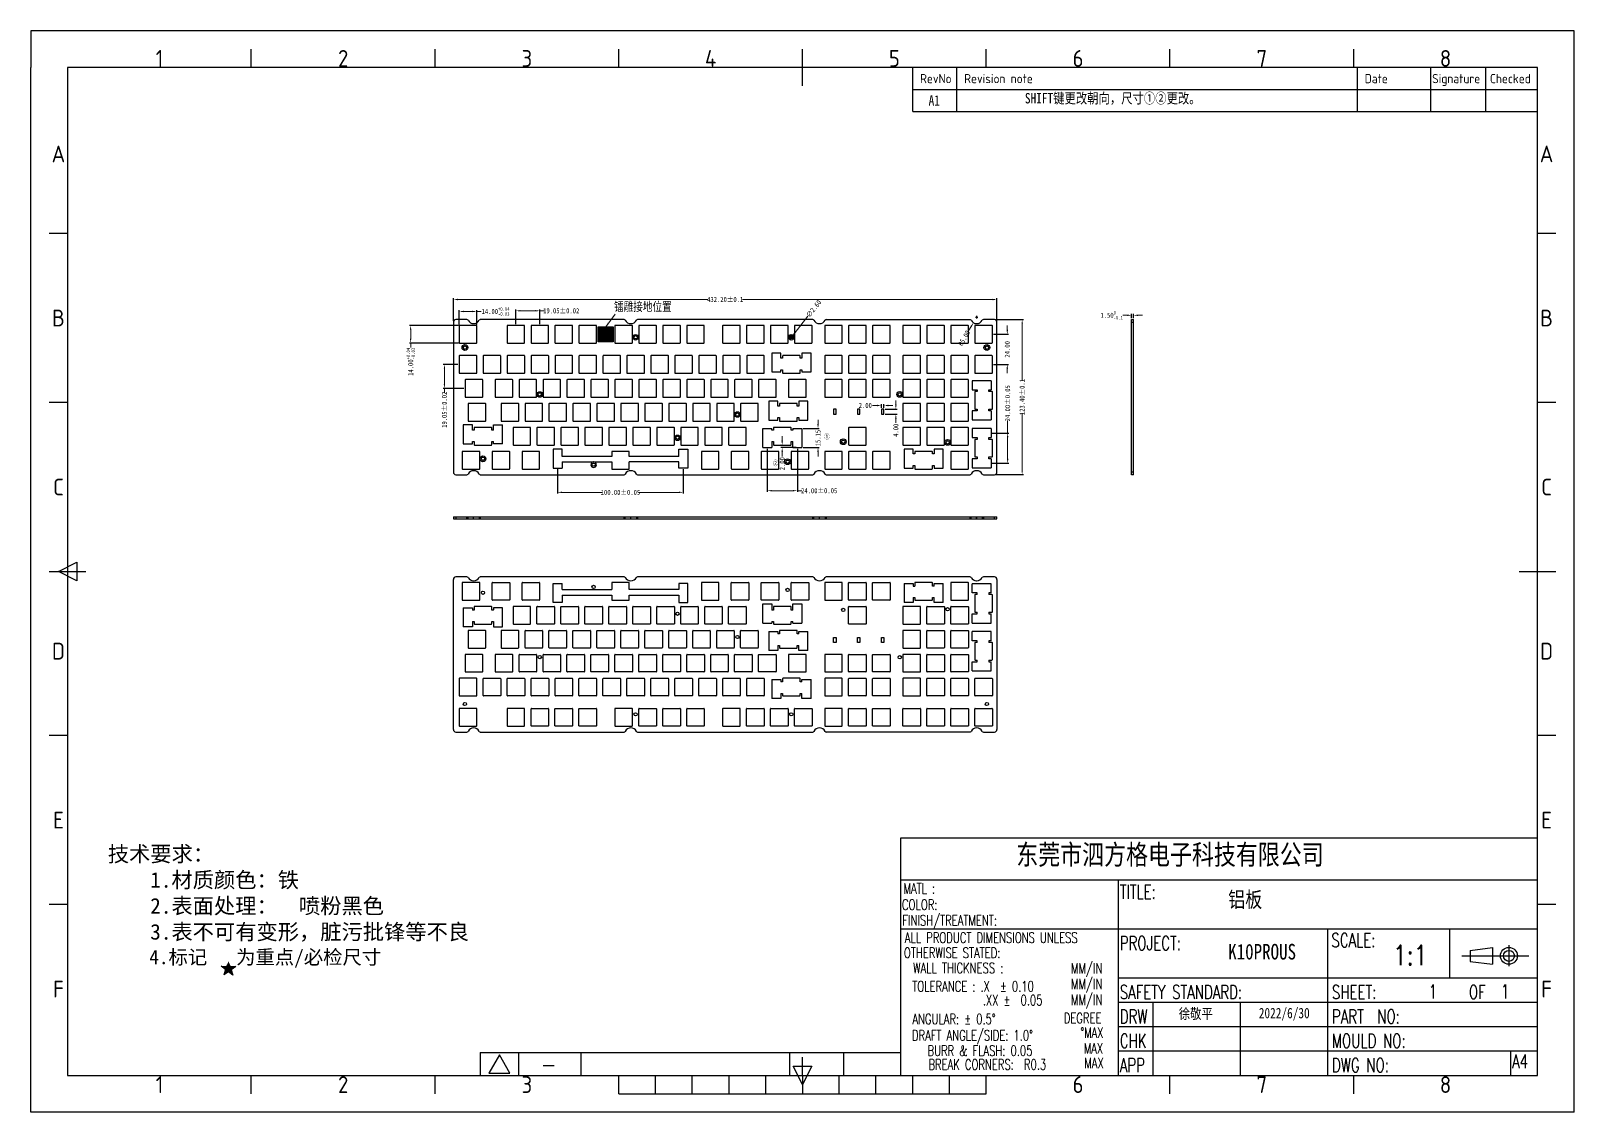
# Model space of a CAD drawing. Header units: millimetres. Extents: x 3914 to 5141, y -64 to 796.
import ezdxf
from ezdxf.enums import TextEntityAlignment as Align

# ---------------------------------------------------------------- set-up
doc = ezdxf.new("R2010")
doc.units = ezdxf.units.MM
doc.header["$LTSCALE"] = 46.255
doc.header["$PDMODE"] = 3
doc.header["$PDSIZE"] = 0.3125
doc.layers.get('0').update_dxf_attribs({"linetype": 'CONTINUOUS'})
doc.layers.get('Defpoints').update_dxf_attribs({"linetype": 'CONTINUOUS', "lineweight": 20})
doc.layers.add('图框层', color=7, linetype='CONTINUOUS', lineweight=30)
doc.layers.add('文字说明层', color=7, linetype='CONTINUOUS', lineweight=30)
doc.styles.add('ISO Proportional', font='isocp.shx')
doc.styles.add('ROMANS', font='romans.shx', dxfattribs={"bigfont": 'gbcbig.shx'})
doc.styles.get("Standard").update_dxf_attribs({"font": 'txt', "width": 0.8})
doc.dimstyles.new('侧铝条', dxfattribs={"dimtxt": 4, "dimasz": 3.5, "dimexe": 1, "dimexo": 1, "dimgap": 1.5, "dimtad": 0, "dimzin": 0, "dimdsep": 46, "dimtxsty": 'Standard', "dimcen": 1, "dimclrd": 4, "dimclre": 4, "dimclrt": 6, "dimadec": 0, "dimazin": 0, "dimtm": 1e-09, "dimtfac": 0.8, "dimtofl": 0, "dimtmove": 0, "dimatfit": 3, "dimfxl": 0, "dimtolj": 1, "dimtzin": 0, "dimlwd": 20, "dimlwe": -1, "dimarcsym": 0})

msp = doc.modelspace()

# ---------------------------------------------------------------- texts
at = {"attachment_point": 1}
for s, width, insert, char_height in [('A1', 35.06212, (4628.126, 745.102), 8.2638), ('SHIFT{\\fSimSun|b0|i0|c134|p34;键更改朝向，尺寸①②更改。}', 318.48096, (4704.702, 746.866), 8.2638), ('{\\fSimSun|b0|i0|c134|p2;镭雕接地位置}', 51.33915, (4378.003, 580.441), 7), ('{\\fSimSun|b0|i0|c134|p34;①}', 8.13149, (4544.975, 475.585), 4), ('{\\fSimSun|b0|i0|c134|p34;②}', 8.13149, (4504.221, 454.503), 4)]:
    msp.add_mtext_dynamic_manual_height_columns(s, width=width, gutter_width=1, heights=[0], dxfattribs=dict(at, insert=insert, char_height=char_height))
at = {"linetype": 'Continuous', "insert": (4466.376, 435.158), "char_height": 0.1562, "width": 1.6875, "attachment_point": 3, "line_spacing_factor": 0.9}
msp.add_mtext('比例  1.000', dxfattribs=at)
at = {"layer": '图框层', "color": 0, "lineweight": 30, "style": 'ISO Proportional'}
for s, p in [('1', (4016.54, 774.393)), ('2', (4162.632, 774.393)), ('3', (4308.724, 774.393)), ('4', (4454.816, 774.393)), ('5', (4600.908, 774.393)), ('6', (4747.001, 774.393)), ('7', (4893.093, 774.393)), ('8', (5039.185, 774.393)), ('A', (3936.189, 698.425)), ('A', (5119.536, 698.425)), ('B', (3936.189, 567.865)), ('B', (5119.536, 567.865)), ('C', (3936.189, 433.46)), ('C', (5119.536, 433.46)), ('D', (3936.189, 302.9)), ('D', (5119.536, 302.9)), ('E', (3936.189, 168.496)), ('E', (5119.536, 168.496)), ('F', (3936.189, 34.091)), ('F', (5119.536, 34.091)), ('1', (4016.54, -41.877)), ('2', (4162.632, -41.877)), ('3', (4308.724, -41.877)), ('6', (4747.001, -41.877)), ('7', (4893.093, -41.877)), ('8', (5039.185, -41.877))]:
    msp.add_text(s, height=13.324, dxfattribs=at).set_placement(p, align=Align.MIDDLE)
for s, height, p in [('RevNo', 7.3046, (4621.361, 758.323)), ('Revision note', 7.30461, (4656.423, 758.323)), ('Date', 7.3046, (4974.904, 758.323)), ('Signature', 7.3046, (5028.552, 758.323)), ('Checked', 7.3046, (5074.489, 758.323))]:
    msp.add_text(s, height=height, dxfattribs=at).set_placement(p, align=Align.MIDDLE_LEFT)
at = {"layer": '图框层', "color": 0, "lineweight": 30, "style": 'ROMANS'}
for s, height, width, p in [('MATL :', 8.3291, 0.7, (4608.136, 109.944)), ('TITLE:', 11.1054, 0.7, (4780.14, 105.899)), ('COLOR:', 8.3291, 0.7, (4607.015, 97.107)), ('FINISH/TREATMENT:', 8.32907, 0.7, (4607.295, 84.617)), ('ALL PRODUCT DIMENSIONS UNLESS', 8.32907, 0.7, (4609.201, 70.837)), ('PROJECT:', 11.1054, 0.7, (4780.14, 65.083)), ('SCALE:', 11.1054, 0.7, (4948.415, 67.45)), ('OTHERWISE STATED:', 8.32907, 0.7, (4608.534, 58.826)), ('1:1', 15.8223, 0.8, (4997.502, 53.133)), ('WALL THICKNESS :', 8.32907, 0.7, (4615.793, 46.699)), ('MM/IN', 8.3291, 0.7, (4741.321, 46.511)), ('TOLERANCE : .X  %%P 0.10', 8.32907, 0.7, (4615.18, 32.164)), ('MM/IN', 8.3291, 0.7, (4741.321, 34.047)), ('SAFETY STANDARD:', 11.10543, 0.7, (4780.14, 26.214)), ('SHEET:', 11.1054, 0.7, (4948.866, 26.214)), ('1', 11.105, 0.7, (5025.78, 26.724)), ('OF', 11.1054, 0.7, (5057.818, 26.214)), ('1', 11.105, 0.7, (5083.266, 26.724)), (' .XX %%P  0.05', 8.32907, 0.7, (4667.233, 21.112)), ('MM/IN', 8.3291, 0.7, (4741.321, 21.361)), ('ANGULAR: %%P 0.5%%D', 8.32907, 0.7, (4615.238, 6.091)), ('DEGREE', 8.3291, 0.7, (4735.601, 6.859)), ('DRW', 11.1054, 0.7, (4780.14, 6.779)), ('PART  NO:', 11.1054, 0.7, (4948.866, 6.779)), ('DRAFT ANGLE/SIDE: 1.0%%D', 8.32907, 0.7, (4614.914, -6.911)), ('%%DMAX', 8.3291, 0.7, (4748.782, -4.808)), ('MAX', 8.3291, 0.7, (4751.518, -17.208)), ('CHK', 11.1054, 0.7, (4780.14, -12.655)), ('MOULD NO:', 11.1054, 0.7, (4948.866, -12.655)), ('MAX', 8.3291, 0.7, (4751.914, -28.804)), ('APP', 11.1054, 0.7, (4780.14, -32.09)), ('DWG NO:', 11.1054, 0.7, (4948.866, -32.09)), ('A4', 11.1054, 0.7, (5092.137, -28.926))]:
    msp.add_text(s, height=height, dxfattribs=dict(at, width=width)).set_placement(p)
at = {"layer": '图框层', "color": 0, "lineweight": 30, "style": 'ROMANS', "width": 0.7}
for s, p in [('BURR & FLASH: 0.05', (4710.734, -19.008)), ('BREAK CORNERS:  R0.3', (4721.685, -30.105))]:
    msp.add_text(s, height=8.32907, dxfattribs=at).set_placement(p, align=Align.RIGHT)
at = {"layer": '图框层', "color": 0, "lineweight": 30}
for s, insert, char_height, width, attachment_point in [('{\\fSimSun|b0|i0|c134|p2;\\C256;东莞市泗方格电子科技有限公司}', (4697.86, 149.091), 16, 408.75997, 1), ('{\\fSimSun|b0|i0|c134|p2;\\C256;铝板}', (4866.35, 111.537), 12.39566, 123.15979, 1), ('{\\fSimSun|b0|i0|c134|p2;\\C256;K10PROUS}', (4866.35, 70.038), 12.39566, 123.15979, 1), ('{\\fSimSun|b0|i0|c134|p2;\\C256;徐敬平}', (4840.593, 14.014), 8.26378, 69.40894, 5), ('{\\C256;2022/6/30}', (4910.945, 14.014), 8.26378, 69.40894, 5)]:
    msp.add_mtext(s, dxfattribs=dict(at, insert=insert, char_height=char_height, width=width, attachment_point=attachment_point))
at = {"layer": '文字说明层', "color": 0, "lineweight": 30, "insert": (3975.456, 147.825), "char_height": 11.27353, "width": 529.65646, "attachment_point": 1}
msp.add_mtext('{\\fSimSun|b0|i0|c134|p2;\\H1.0995x;\\W1;技术要求：\\P\\fSimSun|b0|i0|c136|p2;    \\fSimSun|b0|i0|c134|p2;1.材质颜色：铁    \\P    2.表面处理：\\fSimSun|b0|i0|c136|p2;  \\fSimSun|b0|i0|c134|p2;喷粉黑色\\fSimSun|b0|i0|c136|p2;   \\fSimSun|b0|i0|c134|p2;\\P    3.表不可有变形，脏污批锋等不良\\P   \\H0.90947x; 4.标记   为重点/必检尺寸 \\P         \\fSimSun|b0|i0|c0|p2;   }', dxfattribs=at)

# ---------------------------------------------------------------- blocks, each defined once
blk = doc.blocks.new('*D0')
at = {"color": 4}
for p, q in [((4250.3, 565.7), (4250.3, 583.6)), ((4682.5, 565.7), (4682.5, 583.6))]:
    blk.add_line(p, q, dxfattribs=at)
at = {"color": 4, "lineweight": 20}
for p, q in [((4253.8, 582.6), (4452.6, 582.6)), ((4679, 582.6), (4480.1, 582.6))]:
    blk.add_line(p, q, dxfattribs=at)
at = {"color": 4}
for points in [[(4253.8, 583.2), (4253.8, 582), (4250.3, 582.6)], [(4679, 583.2), (4679, 582), (4682.5, 582.6)]]:
    blk.add_solid(points, dxfattribs=at)
at = {"layer": 'Defpoints', "color": 0}
for p in [(4250.3, 582.6), (4250.3, 564.7), (4682.5, 564.7)]:
    blk.add_point(p, dxfattribs=at)
at = {"color": 6, "insert": (4466.4, 582.6), "char_height": 4, "attachment_point": 5}
blk.add_mtext('\\A1;432.20%%P0.1', dxfattribs=at)
blk = doc.blocks.new('*D1')
at = {"color": 4}
for p, q in [((4681.5, 566.7), (4703.5, 566.7)), ((4681.5, 443.3), (4703.5, 443.3))]:
    blk.add_line(p, q, dxfattribs=at)
at = {"color": 4, "lineweight": 20}
for p, q in [((4702.5, 563.2), (4702.5, 518.2)), ((4702.5, 446.8), (4702.5, 491.7))]:
    blk.add_line(p, q, dxfattribs=at)
at = {"color": 4}
for points in [[(4702, 563.2), (4703.1, 563.2), (4702.5, 566.7)], [(4702, 446.8), (4703.1, 446.8), (4702.5, 443.3)]]:
    blk.add_solid(points, dxfattribs=at)
at = {"layer": 'Defpoints', "color": 0}
for p in [(4680.5, 566.7), (4680.5, 443.3), (4702.5, 443.3)]:
    blk.add_point(p, dxfattribs=at)
at = {"color": 6, "insert": (4702.5, 505), "char_height": 4, "attachment_point": 5, "rotation": 90}
blk.add_mtext('\\A1;123.40%%P0.1', dxfattribs=at)
blk = doc.blocks.new('*D2')
at = {"color": 4, "lineweight": 20}
for p, q in [((4786.1, 570.1), (4782.6, 570.1)), ((4794.6, 570.1), (4798.1, 570.1))]:
    blk.add_line(p, q, dxfattribs=at)
at = {"color": 4}
for p, q in [((4789.6, 567.7), (4789.6, 571.1)), ((4791.1, 567.7), (4791.1, 571.1))]:
    blk.add_line(p, q, dxfattribs=at)
for points in [[(4786.1, 570.6), (4786.1, 569.5), (4789.6, 570.1)], [(4794.6, 570.6), (4794.6, 569.5), (4791.1, 570.1)]]:
    blk.add_solid(points, dxfattribs=at)
at = {"layer": 'Defpoints', "color": 0}
for p in [(4789.6, 570.1), (4789.6, 566.7), (4791.1, 566.7)]:
    blk.add_point(p, dxfattribs=at)
at = {"color": 6, "insert": (4773.7, 570.1), "char_height": 4, "attachment_point": 5}
blk.add_mtext('\\A1;1.50{\\H0.7x;\\S0^ -0.1;}', dxfattribs=at)
blk = doc.blocks.new('*D3')
at = {"color": 4}
for p, q in [((4254.2, 562), (4215.3, 562)), ((4254.2, 548), (4215.3, 548))]:
    blk.add_line(p, q, dxfattribs=at)
at = {"color": 4, "lineweight": 20}
for p, q in [((4216.3, 558.5), (4216.3, 551.5)), ((4216.3, 548), (4216.3, 544.5))]:
    blk.add_line(p, q, dxfattribs=at)
at = {"color": 4}
for points in [[(4215.7, 558.5), (4216.8, 558.5), (4216.3, 562)], [(4215.7, 551.5), (4216.8, 551.5), (4216.3, 548)]]:
    blk.add_solid(points, dxfattribs=at)
at = {"layer": 'Defpoints', "color": 0}
for p in [(4255.2, 562), (4216.3, 548), (4255.2, 548)]:
    blk.add_point(p, dxfattribs=at)
at = {"color": 6, "insert": (4216.3, 533), "char_height": 4, "attachment_point": 5, "rotation": 90}
blk.add_mtext('\\A1;14.00{\\H0.7x;\\S+0.04^ -0.03;}', dxfattribs=at)
blk = doc.blocks.new('*D4')
at = {"color": 4}
for p, q in [((4254.9, 562.7), (4254.9, 574.1)), ((4268.9, 562.7), (4268.9, 574.1))]:
    blk.add_line(p, q, dxfattribs=at)
at = {"color": 4, "lineweight": 20}
for p, q in [((4258.4, 573.1), (4265.4, 573.1)), ((4268.9, 573.1), (4272.4, 573.1))]:
    blk.add_line(p, q, dxfattribs=at)
at = {"color": 4}
for points in [[(4258.4, 573.7), (4258.4, 572.5), (4254.9, 573.1)], [(4265.4, 573.7), (4265.4, 572.5), (4268.9, 573.1)]]:
    blk.add_solid(points, dxfattribs=at)
at = {"layer": 'Defpoints', "color": 0}
for p in [(4254.9, 573.1), (4254.9, 561.7), (4268.9, 561.7)]:
    blk.add_point(p, dxfattribs=at)
at = {"color": 6, "insert": (4283.8, 573.1), "char_height": 4, "attachment_point": 5}
blk.add_mtext('\\A1;14.00{\\H0.7x;\\S+0.04^ -0.03;}', dxfattribs=at)
blk = doc.blocks.new('*D5')
at = {"color": 4}
for p, q in [((4299.9, 563), (4299.9, 574.6)), ((4319, 563), (4319, 574.6))]:
    blk.add_line(p, q, dxfattribs=at)
at = {"color": 4, "lineweight": 20}
for p, q in [((4303.4, 573.6), (4315.5, 573.6)), ((4319, 573.6), (4322.5, 573.6))]:
    blk.add_line(p, q, dxfattribs=at)
at = {"color": 4}
for points in [[(4303.4, 574.2), (4303.4, 573.1), (4299.9, 573.6)], [(4315.5, 574.2), (4315.5, 573.1), (4319, 573.6)]]:
    blk.add_solid(points, dxfattribs=at)
at = {"layer": 'Defpoints', "color": 0}
for p in [(4319, 573.6), (4299.9, 562), (4319, 562)]:
    blk.add_point(p, dxfattribs=at)
at = {"color": 6, "insert": (4336, 573.6), "char_height": 4, "attachment_point": 5}
blk.add_mtext('\\A1;19.05%%P0.02', dxfattribs=at)
blk = doc.blocks.new('*D6')
at = {"color": 4}
for p, q in [((4665.4, 568.5), (4667.4, 568.5)), ((4666.4, 567.5), (4666.4, 569.5))]:
    blk.add_line(p, q, dxfattribs=at)
at = {"color": 4, "lineweight": 20}
blk.add_line((4660.2, 558.2), (4662, 561.2), dxfattribs=at)
at = {"color": 4}
blk.add_solid([(4661.5, 561.5), (4662.5, 560.9), (4663.8, 564.2)], dxfattribs=at)
at = {"layer": 'Defpoints', "color": 0}
for p in [(4666.4, 568.5), (4663.8, 564.2)]:
    blk.add_point(p, dxfattribs=at)
at = {"color": 6, "insert": (4656.4, 551.9), "char_height": 4, "attachment_point": 5, "rotation": 58.928}
blk.add_mtext('\\A1;R5.00', dxfattribs=at)
blk = doc.blocks.new('*D7')
at = {"color": 4, "lineweight": 20}
blk.add_line((4532.1, 569.3), (4521.9, 556.4), dxfattribs=at)
at = {"color": 4}
for p, q in [((4517.9, 552.6), (4519.9, 552.6)), ((4518.9, 551.6), (4518.9, 553.6))]:
    blk.add_line(p, q, dxfattribs=at)
blk.add_solid([(4521.4, 556.7), (4522.3, 556), (4519.7, 553.6)], dxfattribs=at)
at = {"layer": 'Defpoints', "color": 0}
for p in [(4519.7, 553.6), (4518.1, 551.6)]:
    blk.add_point(p, dxfattribs=at)
at = {"color": 6, "insert": (4536.8, 575.3), "char_height": 4, "attachment_point": 5, "rotation": 51.798}
blk.add_mtext('\\A1;∅2.60', dxfattribs=at)
blk = doc.blocks.new('*D8')
at = {"color": 4}
for p, q in [((4333.1, 447.6), (4333.1, 428.2)), ((4433.1, 447.6), (4433.1, 428.2))]:
    blk.add_line(p, q, dxfattribs=at)
at = {"color": 4, "lineweight": 20}
for p, q in [((4336.6, 429.2), (4368.8, 429.2)), ((4429.6, 429.2), (4397.4, 429.2))]:
    blk.add_line(p, q, dxfattribs=at)
at = {"color": 4}
for points in [[(4336.6, 429.8), (4336.6, 428.7), (4333.1, 429.2)], [(4429.6, 429.8), (4429.6, 428.7), (4433.1, 429.2)]]:
    blk.add_solid(points, dxfattribs=at)
at = {"layer": 'Defpoints', "color": 0}
for p in [(4333.1, 448.6), (4433.1, 448.6), (4433.1, 429.2)]:
    blk.add_point(p, dxfattribs=at)
at = {"color": 6, "insert": (4383.1, 429.2), "char_height": 4, "attachment_point": 5}
blk.add_mtext('\\A1;100.00%%P0.05', dxfattribs=at)
blk = doc.blocks.new('*D9')
at = {"color": 4, "lineweight": 20}
for p, q in [((4691, 476.4), (4691, 486.3)), ((4691, 455.9), (4691, 472.9))]:
    blk.add_line(p, q, dxfattribs=at)
at = {"color": 4}
for p, q in [((4678.8, 476.4), (4692, 476.4)), ((4678.8, 452.4), (4692, 452.4))]:
    blk.add_line(p, q, dxfattribs=at)
for points in [[(4690.4, 472.9), (4691.6, 472.9), (4691, 476.4)], [(4690.4, 455.9), (4691.6, 455.9), (4691, 452.4)]]:
    blk.add_solid(points, dxfattribs=at)
at = {"layer": 'Defpoints', "color": 0}
for p in [(4677.8, 476.4), (4677.8, 452.4), (4691, 452.4)]:
    blk.add_point(p, dxfattribs=at)
at = {"color": 6, "insert": (4691, 500.1), "char_height": 4, "attachment_point": 5, "rotation": 90}
blk.add_mtext('\\A1;24.00%%P0.05', dxfattribs=at)
blk = doc.blocks.new('*D10')
at = {"color": 4}
for p, q in [((4679.8, 555), (4691.7, 555)), ((4679.8, 531), (4691.7, 531))]:
    blk.add_line(p, q, dxfattribs=at)
at = {"color": 4, "lineweight": 20}
for p, q in [((4690.7, 558.5), (4690.7, 562)), ((4690.7, 527.5), (4690.7, 524))]:
    blk.add_line(p, q, dxfattribs=at)
at = {"color": 4}
for points in [[(4690.1, 558.5), (4691.3, 558.5), (4690.7, 555)], [(4690.1, 527.5), (4691.3, 527.5), (4690.7, 531)]]:
    blk.add_solid(points, dxfattribs=at)
at = {"layer": 'Defpoints', "color": 0}
for p in [(4678.8, 555), (4678.8, 531), (4690.7, 531)]:
    blk.add_point(p, dxfattribs=at)
at = {"color": 6, "insert": (4690.7, 543), "char_height": 4, "attachment_point": 5, "rotation": 90}
blk.add_mtext('\\A1;24.00', dxfattribs=at)
blk = doc.blocks.new('*D11')
at = {"color": 4}
for p, q in [((4253.9, 531), (4242.1, 531)), ((4258.6, 511.9), (4242.1, 511.9))]:
    blk.add_line(p, q, dxfattribs=at)
at = {"color": 4, "lineweight": 20}
for p, q in [((4243.1, 527.5), (4243.1, 515.4)), ((4243.1, 511.9), (4243.1, 508.4))]:
    blk.add_line(p, q, dxfattribs=at)
at = {"color": 4}
for points in [[(4242.6, 527.5), (4243.7, 527.5), (4243.1, 531)], [(4242.6, 515.4), (4243.7, 515.4), (4243.1, 511.9)]]:
    blk.add_solid(points, dxfattribs=at)
at = {"layer": 'Defpoints', "color": 0}
for p in [(4254.9, 531), (4243.1, 511.9), (4259.6, 511.9)]:
    blk.add_point(p, dxfattribs=at)
at = {"color": 6, "insert": (4243.1, 494.9), "char_height": 4, "attachment_point": 5, "rotation": 90}
blk.add_mtext('\\A1;19.05%%P0.02', dxfattribs=at)
blk = doc.blocks.new('*D12')
at = {"color": 4}
for p, q in [((4499.8, 463.8), (4499.8, 429.5)), ((4523.8, 463.8), (4523.8, 429.5))]:
    blk.add_line(p, q, dxfattribs=at)
at = {"color": 4, "lineweight": 20}
for p, q in [((4503.3, 430.5), (4520.3, 430.5)), ((4523.8, 430.5), (4527.3, 430.5))]:
    blk.add_line(p, q, dxfattribs=at)
at = {"color": 4}
for points in [[(4503.3, 431.1), (4503.3, 430), (4499.8, 430.5)], [(4520.3, 431.1), (4520.3, 430), (4523.8, 430.5)]]:
    blk.add_solid(points, dxfattribs=at)
at = {"layer": 'Defpoints', "color": 0}
for p in [(4499.8, 464.8), (4523.8, 464.8), (4523.8, 430.5)]:
    blk.add_point(p, dxfattribs=at)
at = {"color": 6, "insert": (4541.1, 430.5), "char_height": 4, "attachment_point": 5}
blk.add_mtext('\\A1;24.00%%P0.05', dxfattribs=at)
blk = doc.blocks.new('*D13')
at = {"color": 4}
for p, q in [((4528.4, 480), (4541.2, 480)), ((4528.4, 464.8), (4541.2, 464.8))]:
    blk.add_line(p, q, dxfattribs=at)
at = {"color": 4, "lineweight": 20}
for p, q in [((4540.2, 483.5), (4540.2, 487)), ((4540.2, 461.3), (4540.2, 457.8))]:
    blk.add_line(p, q, dxfattribs=at)
at = {"color": 4}
for points in [[(4539.6, 483.5), (4540.8, 483.5), (4540.2, 480)], [(4539.6, 461.3), (4540.8, 461.3), (4540.2, 464.8)]]:
    blk.add_solid(points, dxfattribs=at)
at = {"layer": 'Defpoints', "color": 0}
for p in [(4527.4, 480), (4527.4, 464.8), (4540.2, 464.8)]:
    blk.add_point(p, dxfattribs=at)
at = {"color": 6, "insert": (4540.2, 472.4), "char_height": 4, "attachment_point": 5, "rotation": 90}
blk.add_mtext('\\A1;15.15', dxfattribs=at)
blk = doc.blocks.new('*D14')
at = {"color": 4}
for p, q in [((4510.8, 466.8), (4510.7, 466.8)), ((4522.8, 464.8), (4510.7, 464.8))]:
    blk.add_line(p, q, dxfattribs=at)
at = {"color": 4, "lineweight": 20}
for p, q in [((4511.7, 470.3), (4511.7, 473.8)), ((4511.7, 461.3), (4511.7, 457.8))]:
    blk.add_line(p, q, dxfattribs=at)
at = {"color": 4}
for points in [[(4511.1, 470.3), (4512.3, 470.3), (4511.7, 466.8)], [(4511.1, 461.3), (4512.3, 461.3), (4511.7, 464.8)]]:
    blk.add_solid(points, dxfattribs=at)
at = {"layer": 'Defpoints', "color": 0}
for p in [(4511.8, 466.8), (4511.7, 464.8), (4523.8, 464.8)]:
    blk.add_point(p, dxfattribs=at)
at = {"color": 6, "insert": (4511.7, 452), "char_height": 4, "attachment_point": 5, "rotation": 90}
blk.add_mtext('\\A1;2.00', dxfattribs=at)
blk = doc.blocks.new('*D15')
at = {"color": 4, "lineweight": 20}
for p, q in [((4587.1, 498.3), (4583.6, 498.3)), ((4596.1, 498.3), (4599.6, 498.3))]:
    blk.add_line(p, q, dxfattribs=at)
at = {"color": 4}
for p, q in [((4590.6, 496.4), (4590.6, 499.3)), ((4592.6, 496.4), (4592.6, 499.3))]:
    blk.add_line(p, q, dxfattribs=at)
for points in [[(4587.1, 498.9), (4587.1, 497.7), (4590.6, 498.3)], [(4596.1, 498.9), (4596.1, 497.7), (4592.6, 498.3)]]:
    blk.add_solid(points, dxfattribs=at)
at = {"layer": 'Defpoints', "color": 0}
for p in [(4590.6, 498.3), (4590.6, 495.4), (4592.6, 495.4)]:
    blk.add_point(p, dxfattribs=at)
at = {"color": 6, "insert": (4577.8, 498.3), "char_height": 4, "attachment_point": 5}
blk.add_mtext('\\A1;2.00', dxfattribs=at)
blk = doc.blocks.new('*D16')
at = {"color": 4}
for p, q in [((4593.6, 495.4), (4603.1, 495.4)), ((4593.6, 491.4), (4603.1, 491.4))]:
    blk.add_line(p, q, dxfattribs=at)
at = {"color": 4, "lineweight": 20}
for p, q in [((4602.1, 498.9), (4602.1, 502.4)), ((4602.1, 487.9), (4602.1, 484.4))]:
    blk.add_line(p, q, dxfattribs=at)
at = {"color": 4}
for points in [[(4601.5, 498.9), (4602.7, 498.9), (4602.1, 495.4)], [(4601.5, 487.9), (4602.7, 487.9), (4602.1, 491.4)]]:
    blk.add_solid(points, dxfattribs=at)
at = {"layer": 'Defpoints', "color": 0}
for p in [(4592.6, 495.4), (4592.6, 491.4), (4602.1, 491.4)]:
    blk.add_point(p, dxfattribs=at)
at = {"color": 6, "insert": (4602.1, 478.6), "char_height": 4, "attachment_point": 5, "rotation": 90}
blk.add_mtext('\\A1;4.00', dxfattribs=at)

# ---------------------------------------------------------------- dimensions: what is measured, and where the dimension line sits
for base, p1, p2, text, picture, middle in [((4250.276, 582.63), (4682.477, 564.654), (4250.276, 564.654), '<>%%P0.1', '*D0', (4466.376, 582.63)), ((4318.972, 573.645), (4299.922, 561.959), (4318.972, 561.959), '<>%%P0.02', '*D5', (4335.972, 573.645)), ((4789.569, 570.06), (4791.069, 566.654), (4789.569, 566.654), '<>{\\H0.7x;\\S0^ -0.1;}', '*D2', (4773.736, 570.06)), ((4523.797, 430.538), (4499.797, 464.806), (4523.797, 464.806), '<>%%P0.05', '*D12', (4541.064, 430.538)), ((4433.147, 429.249), (4333.147, 448.556), (4433.147, 448.556), '<>%%P0.05', '*D8', (4383.147, 429.249))]:
    dim = msp.add_linear_dim(base=base, p1=p1, p2=p2, text=text, dimstyle='侧铝条')
    dim.commit()
    dim.dimension.update_dxf_attribs({"geometry": picture, "text_midpoint": middle})
dim = msp.add_diameter_dim_2p(p1=(4518.118, 551.572), p2=(4519.726, 553.616), dimstyle='侧铝条')
dim.commit()
dim.dimension.update_dxf_attribs({"geometry": '*D7', "text_midpoint": (4536.79, 575.299), "dimtype": 163})
dim = msp.add_linear_dim(base=(4254.872, 573.117), p1=(4268.872, 561.664), p2=(4254.872, 561.664), text='<>{\\H0.7x;\\S+0.04^ -0.03;}', dimstyle='侧铝条')
dim.commit()
dim.dimension.update_dxf_attribs({"geometry": '*D4', "text_midpoint": (4283.845, 573.117), "dimtype": 160})
dim = msp.add_radius_dim(center=(4666.372, 568.458), mpoint=(4663.791, 564.175), dimstyle='侧铝条')
dim.commit()
dim.dimension.update_dxf_attribs({"geometry": '*D6', "text_midpoint": (4656.376, 551.87)})
for base, p1, p2, text, picture, middle in [((4702.548, 443.254), (4680.522, 566.653), (4680.477, 443.254), '<>%%P0.1', '*D1', (4702.548, 504.954)), ((4216.257, 547.959), (4255.167, 561.959), (4255.167, 547.959), '<>{\\H0.7x;\\S+0.04^ -0.03;}', '*D3', (4216.257, 532.986)), ((4243.135, 511.906), (4254.872, 530.956), (4259.622, 511.906), '<>%%P0.02', '*D11', (4243.135, 494.906))]:
    dim = msp.add_linear_dim(base=base, p1=p1, p2=p2, angle=90, text=text, dimstyle='侧铝条')
    dim.commit()
    dim.dimension.update_dxf_attribs({"geometry": picture, "text_midpoint": middle})
for base, p1, p2, picture, middle in [((4690.723, 530.956), (4678.822, 554.959), (4678.822, 530.956), '*D10', (4690.723, 542.957)), ((4602.093, 491.358), (4592.572, 495.358), (4592.572, 491.358), '*D16', (4602.093, 478.591)), ((4540.193, 464.806), (4527.397, 479.956), (4527.397, 464.806), '*D13', (4540.193, 472.381)), ((4511.696, 464.806), (4511.797, 466.806), (4523.797, 464.806), '*D14', (4511.696, 452.039))]:
    dim = msp.add_linear_dim(base=base, p1=p1, p2=p2, angle=90, dimstyle='侧铝条')
    dim.commit()
    dim.dimension.update_dxf_attribs({"geometry": picture, "text_midpoint": middle})
dim = msp.add_linear_dim(base=(4690.998, 452.351), p1=(4677.822, 476.351), p2=(4677.822, 452.351), angle=90, text='<>%%P0.05', dimstyle='侧铝条')
dim.commit()
dim.dimension.update_dxf_attribs({"geometry": '*D9', "text_midpoint": (4690.998, 500.112), "dimtype": 160})
dim = msp.add_linear_dim(base=(4590.572, 498.304), p1=(4592.572, 495.358), p2=(4590.572, 495.358), dimstyle='侧铝条')
dim.commit()
dim.dimension.update_dxf_attribs({"geometry": '*D15', "text_midpoint": (4577.805, 498.304)})

# ---------------------------------------------------------------- hatches: boundary and pattern name
msp.add_hatch(color=3).paths.add_polyline_path([(4377.406, 561), (4365.406, 561), (4365.406, 549), (4377.406, 549)])
at = {"layer": '图框层', "lineweight": 30}
msp.add_hatch(color=1, dxfattribs=at).paths.add_polyline_path([(4072.714, 52.149), (4071.38, 56.391), (4069.966, 52.175), (4065.52, 52.217), (4069.092, 49.57), (4067.678, 45.354), (4071.3, 47.933), (4074.872, 45.286), (4073.538, 49.527), (4077.16, 52.106)])

# ---------------------------------------------------------------- linework, layer by layer
at = {"linetype": 'Continuous'}
for p, q in [((4250.276, 564.654), (4250.276, 445.254)), ((4261.067, 566.654), (4252.276, 566.654)), ((4386.067, 566.654), (4271.677, 566.654)), ((4536.067, 566.654), (4396.677, 566.654)), ((4546.677, 566.654), (4661.067, 566.654)), ((4680.477, 566.654), (4671.677, 566.654)), ((4682.477, 445.254), (4682.477, 564.654)), ((4789.569, 443.254), (4789.569, 566.654)), ((4789.569, 566.654), (4791.069, 566.654)), ((4789.569, 564.654), (4791.069, 564.654)), ((4791.069, 443.254), (4791.069, 566.654)), ((4254.872, 561.664), (4254.872, 548.254)), ((4268.577, 561.959), (4255.167, 561.959)), ((4268.872, 548.254), (4268.872, 561.664)), ((4292.922, 561.664), (4292.922, 548.254)), ((4306.627, 561.959), (4293.217, 561.959)), ((4306.922, 548.254), (4306.922, 561.664)), ((4311.972, 561.664), (4311.972, 548.254)), ((4325.677, 561.959), (4312.267, 561.959)), ((4325.972, 548.254), (4325.972, 561.664)), ((4331.022, 561.664), (4331.022, 548.254)), ((4344.727, 561.959), (4331.317, 561.959)), ((4345.022, 548.254), (4345.022, 561.664)), ((4350.072, 561.664), (4350.072, 548.254)), ((4363.777, 561.959), (4350.367, 561.959)), ((4364.072, 548.254), (4364.072, 561.664)), ((4378.622, 561.664), (4378.622, 548.254)), ((4392.327, 561.959), (4378.917, 561.959)), ((4392.622, 548.254), (4392.622, 561.664)), ((4397.672, 561.664), (4397.672, 548.254)), ((4411.377, 561.959), (4397.967, 561.959)), ((4411.672, 548.254), (4411.672, 561.664)), ((4416.722, 561.664), (4416.722, 548.254)), ((4430.427, 561.959), (4417.017, 561.959)), ((4430.722, 548.254), (4430.722, 561.664)), ((4435.772, 561.664), (4435.772, 548.254)), ((4449.477, 561.959), (4436.067, 561.959)), ((4449.772, 548.254), (4449.772, 561.664)), ((4464.322, 561.664), (4464.322, 548.254)), ((4478.027, 561.959), (4464.617, 561.959)), ((4478.322, 548.254), (4478.322, 561.664)), ((4483.372, 561.664), (4483.372, 548.254)), ((4497.077, 561.959), (4483.667, 561.959)), ((4497.372, 548.254), (4497.372, 561.664)), ((4502.422, 561.664), (4502.422, 548.254)), ((4516.127, 561.959), (4502.717, 561.959)), ((4516.422, 548.254), (4516.422, 561.664)), ((4521.472, 561.664), (4521.472, 548.254)), ((4535.177, 561.959), (4521.767, 561.959)), ((4535.472, 548.254), (4535.472, 561.664)), ((4545.522, 561.664), (4545.522, 548.254)), ((4559.227, 561.959), (4545.817, 561.959)), ((4559.522, 548.254), (4559.522, 561.664)), ((4564.572, 561.664), (4564.572, 548.254)), ((4578.277, 561.959), (4564.867, 561.959)), ((4578.572, 548.254), (4578.572, 561.664)), ((4583.622, 561.664), (4583.622, 548.254)), ((4597.327, 561.959), (4583.917, 561.959)), ((4597.622, 548.254), (4597.622, 561.664)), ((4607.672, 561.659), (4607.672, 548.259)), ((4621.372, 561.959), (4607.972, 561.959)), ((4621.672, 548.259), (4621.672, 561.659)), ((4626.722, 561.659), (4626.722, 548.259)), ((4640.422, 561.959), (4627.022, 561.959)), ((4640.722, 548.259), (4640.722, 561.659)), ((4645.772, 561.659), (4645.772, 548.259)), ((4659.472, 561.959), (4646.072, 561.959)), ((4659.772, 548.259), (4659.772, 561.659)), ((4664.822, 561.659), (4664.822, 548.259)), ((4678.522, 561.959), (4665.122, 561.959)), ((4678.822, 548.259), (4678.822, 561.659)), ((4255.167, 547.959), (4268.577, 547.959)), ((4293.217, 547.959), (4306.627, 547.959)), ((4312.267, 547.959), (4325.677, 547.959)), ((4331.317, 547.959), (4344.727, 547.959)), ((4350.367, 547.959), (4363.777, 547.959)), ((4378.917, 547.959), (4392.327, 547.959)), ((4397.967, 547.959), (4411.377, 547.959)), ((4417.017, 547.959), (4430.427, 547.959)), ((4436.067, 547.959), (4449.477, 547.959)), ((4464.617, 547.959), (4478.027, 547.959)), ((4483.667, 547.959), (4497.077, 547.959)), ((4502.717, 547.959), (4516.127, 547.959)), ((4503.427, 540.056), (4503.427, 524.956)), ((4510.627, 540.056), (4503.427, 540.056)), ((4510.627, 535.959), (4510.627, 540.056)), ((4521.767, 547.959), (4535.177, 547.959)), ((4534.627, 540.056), (4527.427, 540.056)), ((4527.427, 540.056), (4527.427, 535.961)), ((4534.627, 524.956), (4534.627, 540.056)), ((4545.817, 547.959), (4559.227, 547.959)), ((4564.867, 547.959), (4578.277, 547.959)), ((4583.917, 547.959), (4597.327, 547.959)), ((4607.972, 547.959), (4621.372, 547.959)), ((4627.022, 547.959), (4640.422, 547.959)), ((4646.072, 547.959), (4659.472, 547.959)), ((4665.122, 547.959), (4678.522, 547.959)), ((4254.872, 537.661), (4254.872, 524.251)), ((4268.577, 537.956), (4255.167, 537.956)), ((4268.872, 524.251), (4268.872, 537.661)), ((4273.922, 537.661), (4273.922, 524.251)), ((4287.627, 537.956), (4274.217, 537.956)), ((4287.922, 524.251), (4287.922, 537.661)), ((4292.972, 537.661), (4292.972, 524.251)), ((4306.677, 537.956), (4293.267, 537.956)), ((4306.972, 524.251), (4306.972, 537.661)), ((4312.022, 537.661), (4312.022, 524.251)), ((4325.727, 537.956), (4312.317, 537.956)), ((4326.022, 524.251), (4326.022, 537.661)), ((4331.072, 537.661), (4331.072, 524.251)), ((4344.777, 537.956), (4331.367, 537.956)), ((4345.072, 524.251), (4345.072, 537.661)), ((4350.122, 537.661), (4350.122, 524.251)), ((4363.827, 537.956), (4350.417, 537.956)), ((4364.122, 524.251), (4364.122, 537.661)), ((4369.172, 537.661), (4369.172, 524.251)), ((4382.877, 537.956), (4369.467, 537.956)), ((4383.172, 524.251), (4383.172, 537.661)), ((4388.222, 537.661), (4388.222, 524.251)), ((4401.927, 537.956), (4388.517, 537.956)), ((4402.222, 524.251), (4402.222, 537.661)), ((4407.272, 537.661), (4407.272, 524.251)), ((4420.977, 537.956), (4407.567, 537.956)), ((4421.272, 524.251), (4421.272, 537.661)), ((4426.322, 537.661), (4426.322, 524.251)), ((4440.027, 537.956), (4426.617, 537.956)), ((4440.322, 524.251), (4440.322, 537.661)), ((4445.372, 537.661), (4445.372, 524.251)), ((4459.077, 537.956), (4445.667, 537.956)), ((4459.372, 524.251), (4459.372, 537.661)), ((4464.422, 537.661), (4464.422, 524.251)), ((4478.127, 537.956), (4464.717, 537.956)), ((4478.422, 524.251), (4478.422, 537.661)), ((4483.472, 537.661), (4483.472, 524.251)), ((4497.177, 537.956), (4483.767, 537.956)), ((4497.472, 524.251), (4497.472, 537.661)), ((4512.027, 535.956), (4510.672, 535.956)), ((4512.027, 537.641), (4512.027, 535.956)), ((4525.712, 537.956), (4512.342, 537.956)), ((4526.027, 535.956), (4526.027, 537.641)), ((4527.372, 535.956), (4526.027, 535.956)), ((4545.522, 537.661), (4545.522, 524.251)), ((4559.227, 537.956), (4545.817, 537.956)), ((4559.522, 524.251), (4559.522, 537.661)), ((4564.572, 537.661), (4564.572, 524.251)), ((4578.277, 537.956), (4564.867, 537.956)), ((4578.572, 524.251), (4578.572, 537.661)), ((4583.622, 537.661), (4583.622, 524.251)), ((4597.327, 537.956), (4583.917, 537.956)), ((4597.622, 524.251), (4597.622, 537.661)), ((4607.672, 537.661), (4607.672, 524.251)), ((4621.377, 537.956), (4607.967, 537.956)), ((4621.672, 524.251), (4621.672, 537.661)), ((4626.722, 537.661), (4626.722, 524.251)), ((4640.427, 537.956), (4627.017, 537.956)), ((4640.722, 524.251), (4640.722, 537.661)), ((4645.772, 537.661), (4645.772, 524.251)), ((4659.477, 537.956), (4646.067, 537.956)), ((4659.772, 524.251), (4659.772, 537.661)), ((4664.822, 537.661), (4664.822, 524.251)), ((4678.527, 537.956), (4665.117, 537.956)), ((4678.822, 524.251), (4678.822, 537.661)), ((4255.167, 523.956), (4268.577, 523.956)), ((4259.622, 518.611), (4259.622, 505.201)), ((4273.327, 518.906), (4259.917, 518.906)), ((4273.622, 505.201), (4273.622, 518.611)), ((4274.217, 523.956), (4287.627, 523.956)), ((4283.422, 518.611), (4283.422, 505.201)), ((4297.127, 518.906), (4283.717, 518.906)), ((4293.267, 523.956), (4306.677, 523.956)), ((4297.422, 505.201), (4297.422, 518.611)), ((4302.472, 518.611), (4302.472, 505.201)), ((4316.177, 518.906), (4302.767, 518.906)), ((4312.317, 523.956), (4325.727, 523.956)), ((4316.472, 505.201), (4316.472, 518.611)), ((4321.522, 518.611), (4321.522, 505.201)), ((4335.227, 518.906), (4321.817, 518.906)), ((4331.367, 523.956), (4344.777, 523.956)), ((4335.522, 505.201), (4335.522, 518.611)), ((4340.572, 518.611), (4340.572, 505.201)), ((4354.277, 518.906), (4340.867, 518.906)), ((4350.417, 523.956), (4363.827, 523.956)), ((4354.572, 505.201), (4354.572, 518.611)), ((4359.622, 518.611), (4359.622, 505.201)), ((4373.327, 518.906), (4359.917, 518.906)), ((4369.467, 523.956), (4382.877, 523.956)), ((4373.622, 505.201), (4373.622, 518.611)), ((4378.672, 518.611), (4378.672, 505.201)), ((4392.377, 518.906), (4378.967, 518.906)), ((4388.517, 523.956), (4401.927, 523.956)), ((4392.672, 505.201), (4392.672, 518.611)), ((4397.722, 518.611), (4397.722, 505.201)), ((4411.427, 518.906), (4398.017, 518.906)), ((4407.567, 523.956), (4420.977, 523.956)), ((4411.722, 505.201), (4411.722, 518.611)), ((4416.772, 518.611), (4416.772, 505.201)), ((4430.477, 518.906), (4417.067, 518.906)), ((4426.617, 523.956), (4440.027, 523.956)), ((4430.772, 505.201), (4430.772, 518.611)), ((4435.822, 518.611), (4435.822, 505.201)), ((4449.527, 518.906), (4436.117, 518.906)), ((4445.667, 523.956), (4459.077, 523.956)), ((4449.822, 505.201), (4449.822, 518.611)), ((4454.872, 518.611), (4454.872, 505.201)), ((4468.577, 518.906), (4455.167, 518.906)), ((4464.717, 523.956), (4478.127, 523.956)), ((4468.872, 505.201), (4468.872, 518.611)), ((4473.922, 518.611), (4473.922, 505.201)), ((4487.627, 518.906), (4474.217, 518.906)), ((4483.767, 523.956), (4497.177, 523.956)), ((4487.922, 505.201), (4487.922, 518.611)), ((4492.972, 518.611), (4492.972, 505.201)), ((4506.677, 518.906), (4493.267, 518.906)), ((4503.427, 524.956), (4510.627, 524.956)), ((4506.972, 505.201), (4506.972, 518.611)), ((4510.627, 524.956), (4510.627, 526.752)), ((4510.672, 526.756), (4512.027, 526.756)), ((4512.027, 526.756), (4512.027, 524.271)), ((4512.342, 523.956), (4525.712, 523.956)), ((4516.772, 518.611), (4516.772, 505.201)), ((4530.477, 518.906), (4517.067, 518.906)), ((4526.027, 526.756), (4527.372, 526.756)), ((4526.027, 524.271), (4526.027, 526.756)), ((4527.427, 526.751), (4527.427, 524.956)), ((4527.427, 524.956), (4534.627, 524.956)), ((4530.772, 505.201), (4530.772, 518.611)), ((4545.522, 518.611), (4545.522, 505.201)), ((4545.817, 523.956), (4559.227, 523.956)), ((4559.227, 518.906), (4545.817, 518.906)), ((4559.522, 505.201), (4559.522, 518.611)), ((4564.572, 518.611), (4564.572, 505.201)), ((4564.867, 523.956), (4578.277, 523.956)), ((4578.277, 518.906), (4564.867, 518.906)), ((4578.572, 505.201), (4578.572, 518.611)), ((4583.622, 518.611), (4583.622, 505.201)), ((4583.917, 523.956), (4597.327, 523.956)), ((4597.327, 518.906), (4583.917, 518.906)), ((4597.622, 505.201), (4597.622, 518.611)), ((4607.672, 518.611), (4607.672, 505.201)), ((4607.967, 523.956), (4621.377, 523.956)), ((4621.377, 518.906), (4607.967, 518.906)), ((4621.672, 505.201), (4621.672, 518.611)), ((4626.722, 518.611), (4626.722, 505.201)), ((4627.017, 523.956), (4640.427, 523.956)), ((4640.427, 518.906), (4627.017, 518.906)), ((4640.722, 505.201), (4640.722, 518.611)), ((4645.772, 518.611), (4645.772, 505.201)), ((4646.067, 523.956), (4659.477, 523.956)), ((4659.477, 518.906), (4646.067, 518.906)), ((4659.772, 505.201), (4659.772, 518.611)), ((4677.822, 518.001), (4662.722, 518.001)), ((4662.722, 518.001), (4662.722, 510.801)), ((4665.117, 523.956), (4678.527, 523.956)), ((4677.822, 518.001), (4677.822, 510.801)), ((4259.917, 504.906), (4273.327, 504.906)), ((4283.717, 504.906), (4297.127, 504.906)), ((4302.767, 504.906), (4316.177, 504.906)), ((4321.817, 504.906), (4335.227, 504.906)), ((4340.867, 504.906), (4354.277, 504.906)), ((4359.917, 504.906), (4373.327, 504.906)), ((4378.967, 504.906), (4392.377, 504.906)), ((4398.017, 504.906), (4411.427, 504.906)), ((4417.067, 504.906), (4430.477, 504.906)), ((4436.117, 504.906), (4449.527, 504.906)), ((4455.167, 504.906), (4468.577, 504.906)), ((4474.217, 504.906), (4487.627, 504.906)), ((4493.267, 504.906), (4506.677, 504.906)), ((4517.067, 504.906), (4530.477, 504.906)), ((4545.817, 504.906), (4559.227, 504.906)), ((4564.867, 504.906), (4578.277, 504.906)), ((4583.917, 504.906), (4597.327, 504.906)), ((4607.967, 504.906), (4621.377, 504.906)), ((4627.017, 504.906), (4640.427, 504.906)), ((4646.067, 504.906), (4659.477, 504.906)), ((4662.722, 510.801), (4666.822, 510.801)), ((4664.822, 509.086), (4664.822, 495.716)), ((4666.822, 509.401), (4665.137, 509.401)), ((4666.822, 510.801), (4666.822, 509.401)), ((4676.022, 510.801), (4677.822, 510.801)), ((4676.022, 509.401), (4676.022, 510.801)), ((4678.507, 509.401), (4676.022, 509.401)), ((4678.822, 495.716), (4678.822, 509.086)), ((4261.997, 499.561), (4261.997, 486.151)), ((4275.702, 499.856), (4262.292, 499.856)), ((4275.997, 486.151), (4275.997, 499.561)), ((4288.172, 499.561), (4288.172, 486.151)), ((4301.877, 499.856), (4288.467, 499.856)), ((4302.172, 486.151), (4302.172, 499.561)), ((4307.222, 499.561), (4307.222, 486.151)), ((4320.927, 499.856), (4307.517, 499.856)), ((4321.222, 486.151), (4321.222, 499.561)), ((4326.272, 499.561), (4326.272, 486.151)), ((4339.977, 499.856), (4326.567, 499.856)), ((4340.272, 486.151), (4340.272, 499.561)), ((4345.322, 499.561), (4345.322, 486.151)), ((4359.027, 499.856), (4345.617, 499.856)), ((4359.322, 486.151), (4359.322, 499.561)), ((4364.372, 499.561), (4364.372, 486.151)), ((4378.077, 499.856), (4364.667, 499.856)), ((4378.372, 486.151), (4378.372, 499.561)), ((4383.422, 499.561), (4383.422, 486.151)), ((4397.127, 499.856), (4383.717, 499.856)), ((4397.422, 486.151), (4397.422, 499.561)), ((4402.472, 499.561), (4402.472, 486.151)), ((4416.177, 499.856), (4402.767, 499.856)), ((4416.472, 486.151), (4416.472, 499.561)), ((4421.522, 499.561), (4421.522, 486.151)), ((4435.227, 499.856), (4421.817, 499.856)), ((4435.522, 486.151), (4435.522, 499.561)), ((4440.572, 499.561), (4440.572, 486.151)), ((4454.277, 499.856), (4440.867, 499.856)), ((4454.572, 486.151), (4454.572, 499.561)), ((4459.622, 499.561), (4459.622, 486.151)), ((4473.327, 499.856), (4459.917, 499.856)), ((4473.622, 486.151), (4473.622, 499.561)), ((4478.672, 499.561), (4478.672, 486.151)), ((4492.377, 499.856), (4478.967, 499.856)), ((4492.672, 486.151), (4492.672, 499.561)), ((4508.197, 501.856), (4500.997, 501.856)), ((4500.997, 501.856), (4500.997, 486.756)), ((4508.197, 497.859), (4508.197, 501.856)), ((4509.597, 497.856), (4508.242, 497.856)), ((4509.597, 499.541), (4509.597, 497.856)), ((4523.282, 499.856), (4509.912, 499.856)), ((4523.597, 497.856), (4523.597, 499.541)), ((4524.942, 497.856), (4523.597, 497.856)), ((4532.197, 501.856), (4524.997, 501.856)), ((4524.997, 501.856), (4524.997, 497.861)), ((4532.197, 486.756), (4532.197, 501.856)), ((4554.572, 495.358), (4552.572, 495.358)), ((4552.572, 495.358), (4552.572, 491.358)), ((4552.572, 491.358), (4554.572, 491.358)), ((4554.572, 491.358), (4554.572, 495.358)), ((4573.572, 495.358), (4571.572, 495.358)), ((4571.572, 495.358), (4571.572, 491.358)), ((4571.572, 491.358), (4573.572, 491.358)), ((4573.572, 491.358), (4573.572, 495.358)), ((4592.572, 495.358), (4590.572, 495.358)), ((4590.572, 495.358), (4590.572, 491.358)), ((4590.572, 491.358), (4592.572, 491.358)), ((4592.572, 491.358), (4592.572, 495.358)), ((4607.672, 499.561), (4607.672, 486.151)), ((4621.377, 499.856), (4607.967, 499.856)), ((4621.672, 486.151), (4621.672, 499.561)), ((4626.722, 499.561), (4626.722, 486.151)), ((4640.427, 499.856), (4627.017, 499.856)), ((4640.722, 486.151), (4640.722, 499.561)), ((4645.772, 499.561), (4645.772, 486.151)), ((4659.477, 499.856), (4646.067, 499.856)), ((4659.772, 486.151), (4659.772, 499.561)), ((4666.822, 494.001), (4662.722, 494.001)), ((4662.722, 494.001), (4662.722, 486.801)), ((4665.137, 495.401), (4666.822, 495.401)), ((4666.822, 495.401), (4666.822, 494.001)), ((4676.022, 495.401), (4678.507, 495.401)), ((4676.022, 494.001), (4676.022, 495.401)), ((4677.822, 494.001), (4676.022, 494.001)), ((4677.822, 494.001), (4677.822, 486.801)), ((4258.147, 482.906), (4258.147, 467.806)), ((4265.347, 482.906), (4258.147, 482.906)), ((4262.292, 485.856), (4275.702, 485.856)), ((4265.347, 478.809), (4265.347, 482.906)), ((4266.747, 478.806), (4265.392, 478.806)), ((4266.747, 480.491), (4266.747, 478.806)), ((4280.432, 480.806), (4267.062, 480.806)), ((4280.747, 478.806), (4280.747, 480.491)), ((4282.092, 478.806), (4280.747, 478.806)), ((4282.147, 478.811), (4282.147, 482.906)), ((4282.147, 482.906), (4289.347, 482.906)), ((4288.467, 485.856), (4301.877, 485.856)), ((4289.347, 467.806), (4289.347, 482.906)), ((4297.672, 480.511), (4297.672, 467.101)), ((4311.377, 480.806), (4297.967, 480.806)), ((4307.517, 485.856), (4320.927, 485.856)), ((4311.672, 467.101), (4311.672, 480.511)), ((4316.722, 480.511), (4316.722, 467.101)), ((4330.427, 480.806), (4317.017, 480.806)), ((4326.567, 485.856), (4339.977, 485.856)), ((4330.722, 467.101), (4330.722, 480.511)), ((4335.772, 480.511), (4335.772, 467.101)), ((4349.477, 480.806), (4336.067, 480.806)), ((4345.617, 485.856), (4359.027, 485.856)), ((4349.772, 467.101), (4349.772, 480.511)), ((4354.822, 480.511), (4354.822, 467.101)), ((4368.527, 480.806), (4355.117, 480.806)), ((4364.667, 485.856), (4378.077, 485.856)), ((4368.822, 467.101), (4368.822, 480.511)), ((4373.872, 480.511), (4373.872, 467.101)), ((4387.577, 480.806), (4374.167, 480.806)), ((4383.717, 485.856), (4397.127, 485.856)), ((4387.872, 467.101), (4387.872, 480.511)), ((4392.922, 480.511), (4392.922, 467.101)), ((4406.627, 480.806), (4393.217, 480.806)), ((4402.767, 485.856), (4416.177, 485.856)), ((4406.922, 467.101), (4406.922, 480.511)), ((4411.972, 480.511), (4411.972, 467.101)), ((4425.677, 480.806), (4412.267, 480.806)), ((4421.817, 485.856), (4435.227, 485.856)), ((4425.972, 467.101), (4425.972, 480.511)), ((4431.022, 480.511), (4431.022, 467.101)), ((4444.727, 480.806), (4431.317, 480.806)), ((4440.867, 485.856), (4454.277, 485.856)), ((4445.022, 467.101), (4445.022, 480.511)), ((4450.072, 480.511), (4450.072, 467.101)), ((4463.777, 480.806), (4450.367, 480.806)), ((4459.917, 485.856), (4473.327, 485.856)), ((4464.072, 467.101), (4464.072, 480.511)), ((4469.122, 480.511), (4469.122, 467.101)), ((4482.827, 480.806), (4469.417, 480.806)), ((4478.967, 485.856), (4492.377, 485.856)), ((4483.122, 467.101), (4483.122, 480.511)), ((4496.197, 479.956), (4503.397, 479.956)), ((4496.197, 464.806), (4496.197, 479.956)), ((4500.997, 486.756), (4508.197, 486.756)), ((4503.397, 478.809), (4503.397, 479.956)), ((4504.797, 478.806), (4503.442, 478.806)), ((4504.797, 480.491), (4504.797, 478.806)), ((4518.482, 480.806), (4505.112, 480.806)), ((4508.197, 486.756), (4508.197, 488.652)), ((4508.242, 488.656), (4509.597, 488.656)), ((4509.597, 488.656), (4509.597, 486.171)), ((4509.912, 485.856), (4523.282, 485.856)), ((4518.797, 478.806), (4518.797, 480.491)), ((4520.142, 478.806), (4518.797, 478.806)), ((4520.197, 479.956), (4527.397, 479.956)), ((4520.197, 479.956), (4520.197, 478.811)), ((4523.597, 488.656), (4524.942, 488.656)), ((4523.597, 486.171), (4523.597, 488.656)), ((4524.997, 488.651), (4524.997, 486.756)), ((4524.997, 486.756), (4532.197, 486.756)), ((4527.397, 479.956), (4527.397, 464.806)), ((4564.572, 480.506), (4564.572, 467.106)), ((4578.272, 480.806), (4564.872, 480.806)), ((4578.572, 467.106), (4578.572, 480.506)), ((4607.672, 480.511), (4607.672, 467.101)), ((4607.967, 485.856), (4621.377, 485.856)), ((4621.377, 480.806), (4607.967, 480.806)), ((4621.672, 467.101), (4621.672, 480.511)), ((4626.722, 480.511), (4626.722, 467.101)), ((4627.017, 485.856), (4640.427, 485.856)), ((4640.427, 480.806), (4627.017, 480.806)), ((4640.722, 467.101), (4640.722, 480.511)), ((4645.772, 480.511), (4645.772, 467.101)), ((4646.067, 485.856), (4659.477, 485.856)), ((4659.477, 480.806), (4646.067, 480.806)), ((4659.772, 467.101), (4659.772, 480.511)), ((4662.722, 486.801), (4677.822, 486.801)), ((4677.822, 479.951), (4662.722, 479.951)), ((4662.722, 479.951), (4662.722, 472.751)), ((4677.822, 479.951), (4677.822, 472.751)), ((4258.147, 467.806), (4265.347, 467.806)), ((4265.347, 467.806), (4265.347, 469.602)), ((4265.392, 469.606), (4266.747, 469.606)), ((4266.747, 469.606), (4266.747, 467.121)), ((4267.062, 466.806), (4280.432, 466.806)), ((4280.747, 467.121), (4280.747, 469.606)), ((4280.747, 469.606), (4282.092, 469.606)), ((4282.147, 467.806), (4282.147, 469.601)), ((4289.347, 467.806), (4282.147, 467.806)), ((4297.967, 466.806), (4311.377, 466.806)), ((4317.017, 466.806), (4330.427, 466.806)), ((4336.067, 466.806), (4349.477, 466.806)), ((4355.117, 466.806), (4368.527, 466.806)), ((4374.167, 466.806), (4387.577, 466.806)), ((4393.217, 466.806), (4406.627, 466.806)), ((4412.267, 466.806), (4425.677, 466.806)), ((4431.317, 466.806), (4444.727, 466.806)), ((4450.367, 466.806), (4463.777, 466.806)), ((4469.417, 466.806), (4482.827, 466.806)), ((4503.397, 469.602), (4503.397, 464.806)), ((4503.442, 469.606), (4504.797, 469.606)), ((4504.797, 469.606), (4504.797, 467.121)), ((4505.112, 466.806), (4518.482, 466.806)), ((4518.797, 469.606), (4520.142, 469.606)), ((4518.797, 467.121), (4518.797, 469.606)), ((4520.197, 464.806), (4520.197, 469.601)), ((4564.872, 466.806), (4578.272, 466.806)), ((4607.967, 466.806), (4621.377, 466.806)), ((4627.017, 466.806), (4640.427, 466.806)), ((4646.067, 466.806), (4659.477, 466.806)), ((4662.722, 472.751), (4666.822, 472.751)), ((4664.822, 471.036), (4664.822, 457.666)), ((4666.822, 471.351), (4665.137, 471.351)), ((4666.822, 472.751), (4666.822, 471.351)), ((4676.022, 472.751), (4677.822, 472.751)), ((4676.022, 471.351), (4676.022, 472.751)), ((4678.507, 471.351), (4676.022, 471.351)), ((4678.822, 457.666), (4678.822, 471.036)), ((4257.247, 461.461), (4257.247, 448.051)), ((4270.952, 461.756), (4257.542, 461.756)), ((4271.247, 448.051), (4271.247, 461.461)), ((4281.047, 461.461), (4281.047, 448.051)), ((4294.752, 461.756), (4281.342, 461.756)), ((4295.047, 448.051), (4295.047, 461.461)), ((4304.847, 461.461), (4304.847, 448.051)), ((4318.552, 461.756), (4305.142, 461.756)), ((4318.847, 448.051), (4318.847, 461.461)), ((4329.547, 463.656), (4329.547, 448.556)), ((4336.747, 463.656), (4329.547, 463.656)), ((4336.747, 457.706), (4336.747, 463.656)), ((4376.147, 457.706), (4336.747, 457.706)), ((4376.147, 461.756), (4376.147, 457.706)), ((4390.147, 461.756), (4376.147, 461.756)), ((4390.147, 457.706), (4390.147, 461.756)), ((4429.547, 457.706), (4390.147, 457.706)), ((4429.547, 457.706), (4429.547, 463.656)), ((4429.547, 463.656), (4436.747, 463.656)), ((4436.747, 463.656), (4436.747, 448.556)), ((4447.447, 461.461), (4447.447, 448.051)), ((4461.152, 461.756), (4447.742, 461.756)), ((4461.447, 448.051), (4461.447, 461.461)), ((4471.247, 461.461), (4471.247, 448.051)), ((4484.952, 461.756), (4471.542, 461.756)), ((4485.247, 448.051), (4485.247, 461.461)), ((4495.047, 461.461), (4495.047, 448.051)), ((4508.752, 461.756), (4495.342, 461.756)), ((4496.197, 464.806), (4503.397, 464.806)), ((4509.047, 448.051), (4509.047, 461.461)), ((4518.847, 461.461), (4518.847, 448.051)), ((4532.552, 461.756), (4519.142, 461.756)), ((4520.197, 464.806), (4527.397, 464.806)), ((4532.847, 448.051), (4532.847, 461.461)), ((4545.522, 461.461), (4545.522, 448.051)), ((4559.227, 461.756), (4545.817, 461.756)), ((4559.522, 448.051), (4559.522, 461.461)), ((4564.572, 461.461), (4564.572, 448.051)), ((4578.277, 461.756), (4564.867, 461.756)), ((4578.572, 448.051), (4578.572, 461.461)), ((4583.622, 461.461), (4583.622, 448.051)), ((4597.327, 461.756), (4583.917, 461.756)), ((4597.622, 448.051), (4597.622, 461.461)), ((4615.777, 463.656), (4608.577, 463.656)), ((4608.577, 463.656), (4608.577, 448.556)), ((4615.777, 459.759), (4615.777, 463.656)), ((4617.177, 459.756), (4615.822, 459.756)), ((4617.177, 461.441), (4617.177, 459.756)), ((4630.862, 461.756), (4617.492, 461.756)), ((4631.177, 459.756), (4631.177, 461.441)), ((4632.522, 459.756), (4631.177, 459.756)), ((4639.777, 463.656), (4632.577, 463.656)), ((4632.577, 463.656), (4632.577, 459.761)), ((4639.777, 448.556), (4639.777, 463.656)), ((4645.772, 461.461), (4645.772, 448.051)), ((4659.477, 461.756), (4646.067, 461.756)), ((4659.772, 448.051), (4659.772, 461.461)), ((4666.822, 455.951), (4662.722, 455.951)), ((4662.722, 455.951), (4662.722, 448.751)), ((4665.137, 457.351), (4666.822, 457.351)), ((4666.822, 457.351), (4666.822, 455.951)), ((4676.022, 457.351), (4678.507, 457.351)), ((4676.022, 455.951), (4676.022, 457.351)), ((4677.822, 455.951), (4676.022, 455.951)), ((4677.822, 455.951), (4677.822, 448.751)), ((4252.276, 443.254), (4261.063, 443.254)), ((4257.542, 447.756), (4270.952, 447.756)), ((4271.68, 443.254), (4386.063, 443.254)), ((4281.342, 447.756), (4294.752, 447.756)), ((4305.142, 447.756), (4318.552, 447.756)), ((4329.547, 448.556), (4336.747, 448.556)), ((4336.747, 453.406), (4336.747, 448.556)), ((4336.747, 453.406), (4376.147, 453.406)), ((4376.147, 453.406), (4376.147, 447.756)), ((4376.147, 447.756), (4390.147, 447.756)), ((4390.147, 447.756), (4390.147, 453.406)), ((4429.547, 453.406), (4390.147, 453.406)), ((4396.68, 443.254), (4536.063, 443.254)), ((4429.547, 448.556), (4429.547, 453.406)), ((4436.747, 448.556), (4429.547, 448.556)), ((4447.742, 447.756), (4461.152, 447.756)), ((4471.542, 447.756), (4484.952, 447.756)), ((4495.342, 447.756), (4508.752, 447.756)), ((4519.142, 447.756), (4532.552, 447.756)), ((4545.817, 447.756), (4559.227, 447.756)), ((4546.68, 443.254), (4661.063, 443.254)), ((4564.867, 447.756), (4578.277, 447.756)), ((4583.917, 447.756), (4597.327, 447.756)), ((4608.577, 448.556), (4615.777, 448.556)), ((4615.777, 448.556), (4615.777, 450.552)), ((4615.822, 450.556), (4617.177, 450.556)), ((4617.177, 450.556), (4617.177, 448.071)), ((4617.492, 447.756), (4630.862, 447.756)), ((4631.177, 450.556), (4632.522, 450.556)), ((4631.177, 448.071), (4631.177, 450.556)), ((4632.577, 450.551), (4632.577, 448.556)), ((4632.577, 448.556), (4639.777, 448.556)), ((4646.067, 447.756), (4659.477, 447.756)), ((4662.722, 448.751), (4677.822, 448.751)), ((4671.68, 443.254), (4680.477, 443.254)), ((4791.069, 445.254), (4789.569, 445.254)), ((4791.069, 443.254), (4789.569, 443.254)), ((4250.276, 409.681), (4250.276, 408.181)), ((4250.276, 409.681), (4682.477, 409.681)), ((4250.276, 408.181), (4682.477, 408.181)), ((4252.276, 409.681), (4252.276, 408.181)), ((4261.063, 408.181), (4261.063, 409.681)), ((4261.948, 408.181), (4261.948, 409.681)), ((4266.274, 408.181), (4266.274, 409.681)), ((4266.369, 408.181), (4266.369, 409.681)), ((4270.796, 409.681), (4270.796, 408.181)), ((4271.68, 409.681), (4271.68, 408.181)), ((4386.063, 408.181), (4386.063, 409.681)), ((4386.948, 408.181), (4386.948, 409.681)), ((4391.274, 408.181), (4391.274, 409.681)), ((4391.369, 408.181), (4391.369, 409.681)), ((4395.796, 409.681), (4395.796, 408.181)), ((4396.68, 409.681), (4396.68, 408.181)), ((4536.063, 408.181), (4536.063, 409.681)), ((4536.948, 408.181), (4536.948, 409.681)), ((4541.274, 408.181), (4541.274, 409.681)), ((4541.369, 408.181), (4541.369, 409.681)), ((4545.796, 409.681), (4545.796, 408.181)), ((4546.68, 409.681), (4546.68, 408.181)), ((4661.063, 408.181), (4661.063, 409.681)), ((4661.948, 408.181), (4661.948, 409.681)), ((4666.274, 408.181), (4666.274, 409.681)), ((4666.369, 408.181), (4666.369, 409.681)), ((4670.796, 409.681), (4670.796, 408.181)), ((4671.68, 409.681), (4671.68, 408.181)), ((4680.477, 408.181), (4680.477, 409.681)), ((4682.477, 408.181), (4682.477, 409.681)), ((4250.276, 240.585), (4250.276, 359.985)), ((4261.063, 361.985), (4252.276, 361.985)), ((4257.247, 357.188), (4257.247, 343.778)), ((4270.952, 357.483), (4257.542, 357.483)), ((4271.247, 343.778), (4271.247, 357.188)), ((4386.063, 361.985), (4271.68, 361.985)), ((4281.047, 343.778), (4281.047, 357.188)), ((4281.342, 357.483), (4294.752, 357.483)), ((4295.047, 357.188), (4295.047, 343.778)), ((4304.847, 343.778), (4304.847, 357.188)), ((4305.142, 357.483), (4318.552, 357.483)), ((4318.847, 357.188), (4318.847, 343.778)), ((4329.547, 341.583), (4329.547, 356.683)), ((4329.547, 356.683), (4336.747, 356.683)), ((4336.747, 351.833), (4336.747, 356.683)), ((4376.147, 357.483), (4376.147, 351.833)), ((4390.147, 357.483), (4376.147, 357.483)), ((4390.147, 351.833), (4390.147, 357.483)), ((4536.063, 361.985), (4396.68, 361.985)), ((4429.547, 356.683), (4429.547, 351.833)), ((4436.747, 356.683), (4429.547, 356.683)), ((4436.747, 341.583), (4436.747, 356.683)), ((4447.447, 357.188), (4447.447, 343.778)), ((4461.152, 357.483), (4447.742, 357.483)), ((4461.447, 343.778), (4461.447, 357.188)), ((4471.247, 343.778), (4471.247, 357.188)), ((4471.542, 357.483), (4484.952, 357.483)), ((4485.247, 357.188), (4485.247, 343.778)), ((4495.047, 343.778), (4495.047, 357.188)), ((4495.342, 357.483), (4508.752, 357.483)), ((4509.047, 357.188), (4509.047, 343.778)), ((4518.847, 343.778), (4518.847, 357.188)), ((4519.142, 357.483), (4532.552, 357.483)), ((4532.847, 357.188), (4532.847, 343.778)), ((4545.522, 357.188), (4545.522, 343.778)), ((4559.227, 357.483), (4545.817, 357.483)), ((4661.063, 361.985), (4546.68, 361.985)), ((4559.522, 343.778), (4559.522, 357.188)), ((4564.572, 343.778), (4564.572, 357.188)), ((4564.867, 357.483), (4578.277, 357.483)), ((4578.572, 357.188), (4578.572, 343.778)), ((4583.622, 343.778), (4583.622, 357.188)), ((4583.917, 357.483), (4597.327, 357.483)), ((4597.622, 357.188), (4597.622, 343.778)), ((4608.577, 356.683), (4615.777, 356.683)), ((4608.577, 356.683), (4608.577, 341.583)), ((4615.777, 356.683), (4615.777, 354.687)), ((4617.177, 357.168), (4617.177, 354.683)), ((4630.862, 357.483), (4617.492, 357.483)), ((4631.177, 354.683), (4631.177, 357.168)), ((4632.577, 356.683), (4639.777, 356.683)), ((4632.577, 354.688), (4632.577, 356.683)), ((4639.777, 341.583), (4639.777, 356.683)), ((4645.772, 357.188), (4645.772, 343.778)), ((4659.477, 357.483), (4646.067, 357.483)), ((4659.772, 343.778), (4659.772, 357.188)), ((4677.822, 356.488), (4662.722, 356.488)), ((4662.722, 349.288), (4662.722, 356.488)), ((4680.477, 361.985), (4671.68, 361.985)), ((4677.822, 349.288), (4677.822, 356.488)), ((4682.477, 359.985), (4682.477, 240.585)), ((4336.747, 351.833), (4376.147, 351.833)), ((4336.747, 347.533), (4336.747, 341.583)), ((4336.747, 347.533), (4376.147, 347.533)), ((4376.147, 347.533), (4376.147, 343.483)), ((4429.547, 351.833), (4390.147, 351.833)), ((4390.147, 343.483), (4390.147, 347.533)), ((4390.147, 347.533), (4429.547, 347.533)), ((4429.547, 347.533), (4429.547, 341.583)), ((4615.777, 345.48), (4615.777, 341.583)), ((4615.822, 354.683), (4617.177, 354.683)), ((4615.822, 345.483), (4617.177, 345.483)), ((4617.177, 345.483), (4617.177, 343.798)), ((4632.522, 354.683), (4631.177, 354.683)), ((4631.177, 345.483), (4632.522, 345.483)), ((4631.177, 343.798), (4631.177, 345.483)), ((4632.577, 341.583), (4632.577, 345.478)), ((4666.822, 349.288), (4662.722, 349.288)), ((4664.822, 347.573), (4664.822, 334.203)), ((4666.822, 347.888), (4665.137, 347.888)), ((4666.822, 347.888), (4666.822, 349.288)), ((4677.822, 349.288), (4676.022, 349.288)), ((4676.022, 349.288), (4676.022, 347.888)), ((4678.507, 347.888), (4676.022, 347.888)), ((4678.822, 334.203), (4678.822, 347.573)), ((4257.542, 343.483), (4270.952, 343.483)), ((4258.147, 337.433), (4258.147, 322.333)), ((4258.147, 337.433), (4265.347, 337.433)), ((4265.347, 337.433), (4265.347, 335.637)), ((4266.747, 335.633), (4265.392, 335.633)), ((4266.747, 338.118), (4266.747, 335.633)), ((4280.432, 338.433), (4267.062, 338.433)), ((4280.747, 335.633), (4280.747, 338.118)), ((4282.092, 335.633), (4280.747, 335.633)), ((4294.752, 343.483), (4281.342, 343.483)), ((4282.147, 337.433), (4282.147, 335.638)), ((4289.347, 337.433), (4282.147, 337.433)), ((4289.347, 322.333), (4289.347, 337.433)), ((4297.672, 338.138), (4297.672, 324.728)), ((4311.377, 338.433), (4297.967, 338.433)), ((4318.552, 343.483), (4305.142, 343.483)), ((4311.672, 324.728), (4311.672, 338.138)), ((4316.722, 324.728), (4316.722, 338.138)), ((4317.017, 338.433), (4330.427, 338.433)), ((4336.747, 341.583), (4329.547, 341.583)), ((4330.722, 338.138), (4330.722, 324.728)), ((4335.772, 324.728), (4335.772, 338.138)), ((4336.067, 338.433), (4349.477, 338.433)), ((4349.772, 338.138), (4349.772, 324.728)), ((4354.822, 324.728), (4354.822, 338.138)), ((4355.117, 338.433), (4368.527, 338.433)), ((4368.822, 338.138), (4368.822, 324.728)), ((4373.872, 324.728), (4373.872, 338.138)), ((4374.167, 338.433), (4387.577, 338.433)), ((4376.147, 343.483), (4390.147, 343.483)), ((4387.872, 338.138), (4387.872, 324.728)), ((4392.922, 324.728), (4392.922, 338.138)), ((4393.217, 338.433), (4406.627, 338.433)), ((4406.922, 338.138), (4406.922, 324.728)), ((4411.972, 324.728), (4411.972, 338.138)), ((4412.267, 338.433), (4425.677, 338.433)), ((4425.972, 338.138), (4425.972, 324.728)), ((4429.547, 341.583), (4436.747, 341.583)), ((4431.022, 324.728), (4431.022, 338.138)), ((4431.317, 338.433), (4444.727, 338.433)), ((4445.022, 338.138), (4445.022, 324.728)), ((4447.742, 343.483), (4461.152, 343.483)), ((4450.072, 324.728), (4450.072, 338.138)), ((4450.367, 338.433), (4463.777, 338.433)), ((4464.072, 338.138), (4464.072, 324.728)), ((4469.122, 324.728), (4469.122, 338.138)), ((4469.417, 338.433), (4482.827, 338.433)), ((4484.952, 343.483), (4471.542, 343.483)), ((4483.122, 338.138), (4483.122, 324.728)), ((4508.752, 343.483), (4495.342, 343.483)), ((4496.197, 325.283), (4496.197, 340.433)), ((4496.197, 340.433), (4503.397, 340.433)), ((4503.397, 340.433), (4503.397, 335.637)), ((4504.797, 335.633), (4503.442, 335.633)), ((4504.797, 338.118), (4504.797, 335.633)), ((4518.482, 338.433), (4505.112, 338.433)), ((4518.797, 335.633), (4518.797, 338.118)), ((4520.142, 335.633), (4518.797, 335.633)), ((4532.552, 343.483), (4519.142, 343.483)), ((4520.197, 340.433), (4527.397, 340.433)), ((4520.197, 335.638), (4520.197, 340.433)), ((4527.397, 340.433), (4527.397, 325.283)), ((4545.817, 343.483), (4559.227, 343.483)), ((4564.572, 324.733), (4564.572, 338.133)), ((4578.277, 343.483), (4564.867, 343.483)), ((4564.872, 338.433), (4578.272, 338.433)), ((4578.572, 338.133), (4578.572, 324.733)), ((4597.327, 343.483), (4583.917, 343.483)), ((4607.672, 338.138), (4607.672, 324.728)), ((4621.377, 338.433), (4607.967, 338.433)), ((4615.777, 341.583), (4608.577, 341.583)), ((4617.492, 343.483), (4630.862, 343.483)), ((4621.672, 324.728), (4621.672, 338.138)), ((4626.722, 324.728), (4626.722, 338.138)), ((4627.017, 338.433), (4640.427, 338.433)), ((4639.777, 341.583), (4632.577, 341.583)), ((4640.722, 338.138), (4640.722, 324.728)), ((4645.772, 324.728), (4645.772, 338.138)), ((4646.067, 343.483), (4659.477, 343.483)), ((4646.067, 338.433), (4659.477, 338.433)), ((4659.772, 338.138), (4659.772, 324.728)), ((4662.722, 332.488), (4666.822, 332.488)), ((4662.722, 325.288), (4662.722, 332.488)), ((4665.137, 333.888), (4666.822, 333.888)), ((4666.822, 332.488), (4666.822, 333.888)), ((4676.022, 333.888), (4678.507, 333.888)), ((4676.022, 333.888), (4676.022, 332.488)), ((4676.022, 332.488), (4677.822, 332.488)), ((4677.822, 325.288), (4677.822, 332.488)), ((4265.347, 322.333), (4258.147, 322.333)), ((4261.997, 319.088), (4261.997, 305.678)), ((4275.702, 319.383), (4262.292, 319.383)), ((4265.347, 326.43), (4265.347, 322.333)), ((4265.392, 326.433), (4266.747, 326.433)), ((4266.747, 326.433), (4266.747, 324.748)), ((4267.062, 324.433), (4280.432, 324.433)), ((4275.997, 305.678), (4275.997, 319.088)), ((4280.747, 324.748), (4280.747, 326.433)), ((4280.747, 326.433), (4282.092, 326.433)), ((4282.147, 326.428), (4282.147, 322.333)), ((4282.147, 322.333), (4289.347, 322.333)), ((4288.172, 319.088), (4288.172, 305.678)), ((4301.877, 319.383), (4288.467, 319.383)), ((4297.967, 324.433), (4311.377, 324.433)), ((4302.172, 305.678), (4302.172, 319.088)), ((4307.222, 305.678), (4307.222, 319.088)), ((4307.517, 319.383), (4320.927, 319.383)), ((4330.427, 324.433), (4317.017, 324.433)), ((4321.222, 319.088), (4321.222, 305.678)), ((4326.272, 305.678), (4326.272, 319.088)), ((4326.567, 319.383), (4339.977, 319.383)), ((4349.477, 324.433), (4336.067, 324.433)), ((4340.272, 319.088), (4340.272, 305.678)), ((4345.322, 305.678), (4345.322, 319.088)), ((4345.617, 319.383), (4359.027, 319.383)), ((4368.527, 324.433), (4355.117, 324.433)), ((4359.322, 319.088), (4359.322, 305.678)), ((4364.372, 305.678), (4364.372, 319.088)), ((4364.667, 319.383), (4378.077, 319.383)), ((4387.577, 324.433), (4374.167, 324.433)), ((4378.372, 319.088), (4378.372, 305.678)), ((4383.422, 305.678), (4383.422, 319.088)), ((4383.717, 319.383), (4397.127, 319.383)), ((4406.627, 324.433), (4393.217, 324.433)), ((4397.422, 319.088), (4397.422, 305.678)), ((4402.472, 305.678), (4402.472, 319.088)), ((4402.767, 319.383), (4416.177, 319.383)), ((4425.677, 324.433), (4412.267, 324.433)), ((4416.472, 319.088), (4416.472, 305.678)), ((4421.522, 305.678), (4421.522, 319.088)), ((4421.817, 319.383), (4435.227, 319.383)), ((4444.727, 324.433), (4431.317, 324.433)), ((4435.522, 319.088), (4435.522, 305.678)), ((4440.572, 305.678), (4440.572, 319.088)), ((4440.867, 319.383), (4454.277, 319.383)), ((4463.777, 324.433), (4450.367, 324.433)), ((4454.572, 319.088), (4454.572, 305.678)), ((4459.622, 305.678), (4459.622, 319.088)), ((4459.917, 319.383), (4473.327, 319.383)), ((4482.827, 324.433), (4469.417, 324.433)), ((4473.622, 319.088), (4473.622, 305.678)), ((4478.672, 305.678), (4478.672, 319.088)), ((4478.967, 319.383), (4492.377, 319.383)), ((4492.672, 319.088), (4492.672, 305.678)), ((4496.197, 325.283), (4503.397, 325.283)), ((4503.397, 326.43), (4503.397, 325.283)), ((4503.442, 326.433), (4504.797, 326.433)), ((4504.797, 326.433), (4504.797, 324.748)), ((4505.112, 324.433), (4518.482, 324.433)), ((4509.597, 319.068), (4509.597, 316.583)), ((4523.282, 319.383), (4509.912, 319.383)), ((4518.797, 326.433), (4520.142, 326.433)), ((4518.797, 324.748), (4518.797, 326.433)), ((4520.197, 325.283), (4520.197, 326.428)), ((4520.197, 325.283), (4527.397, 325.283)), ((4523.597, 316.583), (4523.597, 319.068)), ((4578.272, 324.433), (4564.872, 324.433)), ((4607.672, 319.088), (4607.672, 305.678)), ((4607.967, 324.433), (4621.377, 324.433)), ((4621.377, 319.383), (4607.967, 319.383)), ((4621.672, 305.678), (4621.672, 319.088)), ((4626.722, 305.678), (4626.722, 319.088)), ((4640.427, 324.433), (4627.017, 324.433)), ((4627.017, 319.383), (4640.427, 319.383)), ((4640.722, 319.088), (4640.722, 305.678)), ((4645.772, 305.678), (4645.772, 319.088)), ((4659.477, 324.433), (4646.067, 324.433)), ((4646.067, 319.383), (4659.477, 319.383)), ((4659.772, 319.088), (4659.772, 305.678)), ((4662.722, 325.288), (4677.822, 325.288)), ((4500.997, 318.483), (4508.197, 318.483)), ((4500.997, 318.483), (4500.997, 303.383)), ((4508.197, 318.483), (4508.197, 316.587)), ((4508.197, 307.38), (4508.197, 303.383)), ((4509.597, 316.583), (4508.242, 316.583)), ((4508.242, 307.383), (4509.597, 307.383)), ((4509.597, 307.383), (4509.597, 305.698)), ((4524.942, 316.583), (4523.597, 316.583)), ((4523.597, 307.383), (4524.942, 307.383)), ((4523.597, 305.698), (4523.597, 307.383)), ((4524.997, 318.483), (4532.197, 318.483)), ((4524.997, 316.588), (4524.997, 318.483)), ((4524.997, 303.383), (4524.997, 307.378)), ((4532.197, 303.383), (4532.197, 318.483)), ((4552.572, 313.882), (4554.572, 313.882)), ((4552.572, 309.882), (4552.572, 313.882)), ((4554.572, 309.882), (4552.572, 309.882)), ((4554.572, 313.882), (4554.572, 309.882)), ((4571.572, 313.882), (4573.572, 313.882)), ((4571.572, 309.882), (4571.572, 313.882)), ((4573.572, 309.882), (4571.572, 309.882)), ((4573.572, 313.882), (4573.572, 309.882)), ((4590.572, 313.882), (4592.572, 313.882)), ((4590.572, 309.882), (4590.572, 313.882)), ((4592.572, 309.882), (4590.572, 309.882)), ((4592.572, 313.882), (4592.572, 309.882)), ((4677.822, 318.438), (4662.722, 318.438)), ((4662.722, 311.238), (4662.722, 318.438)), ((4666.822, 311.238), (4662.722, 311.238)), ((4664.822, 309.523), (4664.822, 296.153)), ((4666.822, 309.838), (4665.137, 309.838)), ((4666.822, 309.838), (4666.822, 311.238)), ((4677.822, 311.238), (4676.022, 311.238)), ((4676.022, 311.238), (4676.022, 309.838)), ((4678.507, 309.838), (4676.022, 309.838)), ((4677.822, 311.238), (4677.822, 318.438)), ((4678.822, 296.153), (4678.822, 309.523)), ((4259.622, 300.038), (4259.622, 286.628)), ((4273.327, 300.333), (4259.917, 300.333)), ((4262.292, 305.383), (4275.702, 305.383)), ((4273.622, 286.628), (4273.622, 300.038)), ((4283.422, 300.038), (4283.422, 286.628)), ((4297.127, 300.333), (4283.717, 300.333)), ((4288.467, 305.383), (4301.877, 305.383)), ((4297.422, 286.628), (4297.422, 300.038)), ((4302.472, 286.628), (4302.472, 300.038)), ((4302.767, 300.333), (4316.177, 300.333)), ((4320.927, 305.383), (4307.517, 305.383)), ((4316.472, 300.038), (4316.472, 286.628)), ((4321.522, 286.628), (4321.522, 300.038)), ((4321.817, 300.333), (4335.227, 300.333)), ((4339.977, 305.383), (4326.567, 305.383)), ((4335.522, 300.038), (4335.522, 286.628)), ((4340.572, 286.628), (4340.572, 300.038)), ((4340.867, 300.333), (4354.277, 300.333)), ((4359.027, 305.383), (4345.617, 305.383)), ((4354.572, 300.038), (4354.572, 286.628)), ((4359.622, 286.628), (4359.622, 300.038)), ((4359.917, 300.333), (4373.327, 300.333)), ((4378.077, 305.383), (4364.667, 305.383)), ((4373.622, 300.038), (4373.622, 286.628)), ((4378.672, 286.628), (4378.672, 300.038)), ((4378.967, 300.333), (4392.377, 300.333)), ((4397.127, 305.383), (4383.717, 305.383)), ((4392.672, 300.038), (4392.672, 286.628)), ((4397.722, 286.628), (4397.722, 300.038)), ((4398.017, 300.333), (4411.427, 300.333)), ((4416.177, 305.383), (4402.767, 305.383)), ((4411.722, 300.038), (4411.722, 286.628)), ((4416.772, 286.628), (4416.772, 300.038)), ((4417.067, 300.333), (4430.477, 300.333)), ((4435.227, 305.383), (4421.817, 305.383)), ((4430.772, 300.038), (4430.772, 286.628)), ((4435.822, 286.628), (4435.822, 300.038)), ((4436.117, 300.333), (4449.527, 300.333)), ((4454.277, 305.383), (4440.867, 305.383)), ((4449.822, 300.038), (4449.822, 286.628)), ((4454.872, 286.628), (4454.872, 300.038)), ((4455.167, 300.333), (4468.577, 300.333)), ((4473.327, 305.383), (4459.917, 305.383)), ((4468.872, 300.038), (4468.872, 286.628)), ((4473.922, 286.628), (4473.922, 300.038)), ((4474.217, 300.333), (4487.627, 300.333)), ((4492.377, 305.383), (4478.967, 305.383)), ((4487.922, 300.038), (4487.922, 286.628)), ((4492.972, 286.628), (4492.972, 300.038)), ((4493.267, 300.333), (4506.677, 300.333)), ((4508.197, 303.383), (4500.997, 303.383)), ((4506.972, 300.038), (4506.972, 286.628)), ((4509.912, 305.383), (4523.282, 305.383)), ((4516.772, 300.038), (4516.772, 286.628)), ((4530.477, 300.333), (4517.067, 300.333)), ((4532.197, 303.383), (4524.997, 303.383)), ((4530.772, 286.628), (4530.772, 300.038)), ((4545.522, 300.038), (4545.522, 286.628)), ((4559.227, 300.333), (4545.817, 300.333)), ((4559.522, 286.628), (4559.522, 300.038)), ((4564.572, 286.628), (4564.572, 300.038)), ((4564.867, 300.333), (4578.277, 300.333)), ((4578.572, 300.038), (4578.572, 286.628)), ((4583.622, 286.628), (4583.622, 300.038)), ((4583.917, 300.333), (4597.327, 300.333)), ((4597.622, 300.038), (4597.622, 286.628)), ((4607.672, 300.038), (4607.672, 286.628)), ((4607.967, 305.383), (4621.377, 305.383)), ((4621.377, 300.333), (4607.967, 300.333)), ((4621.672, 286.628), (4621.672, 300.038)), ((4626.722, 286.628), (4626.722, 300.038)), ((4640.427, 305.383), (4627.017, 305.383)), ((4627.017, 300.333), (4640.427, 300.333)), ((4640.722, 300.038), (4640.722, 286.628)), ((4645.772, 286.628), (4645.772, 300.038)), ((4659.477, 305.383), (4646.067, 305.383)), ((4646.067, 300.333), (4659.477, 300.333)), ((4659.772, 300.038), (4659.772, 286.628)), ((4665.137, 295.838), (4666.822, 295.838)), ((4666.822, 294.438), (4666.822, 295.838)), ((4676.022, 295.838), (4678.507, 295.838)), ((4676.022, 295.838), (4676.022, 294.438)), ((4259.917, 286.333), (4273.327, 286.333)), ((4283.717, 286.333), (4297.127, 286.333)), ((4316.177, 286.333), (4302.767, 286.333)), ((4335.227, 286.333), (4321.817, 286.333)), ((4354.277, 286.333), (4340.867, 286.333)), ((4373.327, 286.333), (4359.917, 286.333)), ((4392.377, 286.333), (4378.967, 286.333)), ((4411.427, 286.333), (4398.017, 286.333)), ((4430.477, 286.333), (4417.067, 286.333)), ((4449.527, 286.333), (4436.117, 286.333)), ((4468.577, 286.333), (4455.167, 286.333)), ((4487.627, 286.333), (4474.217, 286.333)), ((4506.677, 286.333), (4493.267, 286.333)), ((4517.067, 286.333), (4530.477, 286.333)), ((4545.817, 286.333), (4559.227, 286.333)), ((4578.277, 286.333), (4564.867, 286.333)), ((4597.327, 286.333), (4583.917, 286.333)), ((4607.967, 286.333), (4621.377, 286.333)), ((4640.427, 286.333), (4627.017, 286.333)), ((4659.477, 286.333), (4646.067, 286.333)), ((4662.722, 294.438), (4666.822, 294.438)), ((4662.722, 287.238), (4662.722, 294.438)), ((4662.722, 287.238), (4677.822, 287.238)), ((4676.022, 294.438), (4677.822, 294.438)), ((4677.822, 287.238), (4677.822, 294.438)), ((4254.872, 280.988), (4254.872, 267.578)), ((4268.577, 281.283), (4255.167, 281.283)), ((4268.872, 267.578), (4268.872, 280.988)), ((4273.922, 267.578), (4273.922, 280.988)), ((4274.217, 281.283), (4287.627, 281.283)), ((4287.922, 280.988), (4287.922, 267.578)), ((4292.972, 267.578), (4292.972, 280.988)), ((4293.267, 281.283), (4306.677, 281.283)), ((4306.972, 280.988), (4306.972, 267.578)), ((4312.022, 267.578), (4312.022, 280.988)), ((4312.317, 281.283), (4325.727, 281.283)), ((4326.022, 280.988), (4326.022, 267.578)), ((4331.072, 267.578), (4331.072, 280.988)), ((4331.367, 281.283), (4344.777, 281.283)), ((4345.072, 280.988), (4345.072, 267.578)), ((4350.122, 267.578), (4350.122, 280.988)), ((4350.417, 281.283), (4363.827, 281.283)), ((4364.122, 280.988), (4364.122, 267.578)), ((4369.172, 267.578), (4369.172, 280.988)), ((4369.467, 281.283), (4382.877, 281.283)), ((4383.172, 280.988), (4383.172, 267.578)), ((4388.222, 267.578), (4388.222, 280.988)), ((4388.517, 281.283), (4401.927, 281.283)), ((4402.222, 280.988), (4402.222, 267.578)), ((4407.272, 267.578), (4407.272, 280.988)), ((4407.567, 281.283), (4420.977, 281.283)), ((4421.272, 280.988), (4421.272, 267.578)), ((4426.322, 267.578), (4426.322, 280.988)), ((4426.617, 281.283), (4440.027, 281.283)), ((4440.322, 280.988), (4440.322, 267.578)), ((4445.372, 267.578), (4445.372, 280.988)), ((4445.667, 281.283), (4459.077, 281.283)), ((4459.372, 280.988), (4459.372, 267.578)), ((4464.422, 267.578), (4464.422, 280.988)), ((4464.717, 281.283), (4478.127, 281.283)), ((4478.422, 280.988), (4478.422, 267.578)), ((4483.472, 267.578), (4483.472, 280.988)), ((4483.767, 281.283), (4497.177, 281.283)), ((4497.472, 280.988), (4497.472, 267.578)), ((4503.427, 280.283), (4510.627, 280.283)), ((4503.427, 280.283), (4503.427, 265.183)), ((4510.627, 280.283), (4510.627, 278.487)), ((4512.027, 278.483), (4510.672, 278.483)), ((4512.027, 280.968), (4512.027, 278.483)), ((4525.712, 281.283), (4512.342, 281.283)), ((4526.027, 278.483), (4526.027, 280.968)), ((4527.372, 278.483), (4526.027, 278.483)), ((4527.427, 280.283), (4534.627, 280.283)), ((4527.427, 278.488), (4527.427, 280.283)), ((4534.627, 265.183), (4534.627, 280.283)), ((4545.522, 280.988), (4545.522, 267.578)), ((4559.227, 281.283), (4545.817, 281.283)), ((4559.522, 267.578), (4559.522, 280.988)), ((4564.572, 267.578), (4564.572, 280.988)), ((4564.867, 281.283), (4578.277, 281.283)), ((4578.572, 280.988), (4578.572, 267.578)), ((4583.622, 267.578), (4583.622, 280.988)), ((4583.917, 281.283), (4597.327, 281.283)), ((4597.622, 280.988), (4597.622, 267.578)), ((4607.672, 280.988), (4607.672, 267.578)), ((4621.377, 281.283), (4607.967, 281.283)), ((4621.672, 267.578), (4621.672, 280.988)), ((4626.722, 267.578), (4626.722, 280.988)), ((4627.017, 281.283), (4640.427, 281.283)), ((4640.722, 280.988), (4640.722, 267.578)), ((4645.772, 267.578), (4645.772, 280.988)), ((4646.067, 281.283), (4659.477, 281.283)), ((4659.772, 280.988), (4659.772, 267.578)), ((4664.822, 267.578), (4664.822, 280.988)), ((4665.117, 281.283), (4678.527, 281.283)), ((4678.822, 280.988), (4678.822, 267.578)), ((4255.167, 267.283), (4268.577, 267.283)), ((4287.627, 267.283), (4274.217, 267.283)), ((4306.677, 267.283), (4293.267, 267.283)), ((4325.727, 267.283), (4312.317, 267.283)), ((4344.777, 267.283), (4331.367, 267.283)), ((4363.827, 267.283), (4350.417, 267.283)), ((4382.877, 267.283), (4369.467, 267.283)), ((4401.927, 267.283), (4388.517, 267.283)), ((4420.977, 267.283), (4407.567, 267.283)), ((4440.027, 267.283), (4426.617, 267.283)), ((4459.077, 267.283), (4445.667, 267.283)), ((4478.127, 267.283), (4464.717, 267.283)), ((4497.177, 267.283), (4483.767, 267.283)), ((4510.627, 265.183), (4503.427, 265.183)), ((4510.627, 269.28), (4510.627, 265.183)), ((4510.672, 269.283), (4512.027, 269.283)), ((4512.027, 269.283), (4512.027, 267.598)), ((4512.342, 267.283), (4525.712, 267.283)), ((4526.027, 269.283), (4527.372, 269.283)), ((4526.027, 267.598), (4526.027, 269.283)), ((4527.427, 265.183), (4527.427, 269.278)), ((4534.627, 265.183), (4527.427, 265.183)), ((4545.817, 267.283), (4559.227, 267.283)), ((4578.277, 267.283), (4564.867, 267.283)), ((4597.327, 267.283), (4583.917, 267.283)), ((4607.967, 267.283), (4621.377, 267.283)), ((4640.427, 267.283), (4627.017, 267.283)), ((4659.477, 267.283), (4646.067, 267.283)), ((4678.527, 267.283), (4665.117, 267.283)), ((4254.872, 256.985), (4254.872, 243.575)), ((4268.577, 257.28), (4255.167, 257.28)), ((4268.872, 243.575), (4268.872, 256.985)), ((4292.922, 256.985), (4292.922, 243.575)), ((4306.627, 257.28), (4293.217, 257.28)), ((4306.922, 243.575), (4306.922, 256.985)), ((4311.972, 243.575), (4311.972, 256.985)), ((4312.267, 257.28), (4325.677, 257.28)), ((4325.972, 256.985), (4325.972, 243.575)), ((4331.022, 243.575), (4331.022, 256.985)), ((4331.317, 257.28), (4344.727, 257.28)), ((4345.022, 256.985), (4345.022, 243.575)), ((4350.072, 243.575), (4350.072, 256.985)), ((4350.367, 257.28), (4363.777, 257.28)), ((4364.072, 256.985), (4364.072, 243.575)), ((4378.622, 256.985), (4378.622, 243.575)), ((4392.327, 257.28), (4378.917, 257.28)), ((4392.622, 243.575), (4392.622, 256.985)), ((4397.672, 243.575), (4397.672, 256.985)), ((4397.967, 257.28), (4411.377, 257.28)), ((4411.672, 256.985), (4411.672, 243.575)), ((4416.722, 243.575), (4416.722, 256.985)), ((4417.017, 257.28), (4430.427, 257.28)), ((4430.722, 256.985), (4430.722, 243.575)), ((4435.772, 243.575), (4435.772, 256.985)), ((4436.067, 257.28), (4449.477, 257.28)), ((4449.772, 256.985), (4449.772, 243.575)), ((4464.322, 256.985), (4464.322, 243.575)), ((4478.027, 257.28), (4464.617, 257.28)), ((4478.322, 243.575), (4478.322, 256.985)), ((4483.372, 243.575), (4483.372, 256.985)), ((4483.667, 257.28), (4497.077, 257.28)), ((4497.372, 256.985), (4497.372, 243.575)), ((4502.422, 243.575), (4502.422, 256.985)), ((4502.717, 257.28), (4516.127, 257.28)), ((4516.422, 256.985), (4516.422, 243.575)), ((4521.472, 243.575), (4521.472, 256.985)), ((4521.767, 257.28), (4535.177, 257.28)), ((4535.472, 256.985), (4535.472, 243.575)), ((4545.522, 256.985), (4545.522, 243.575)), ((4559.227, 257.28), (4545.817, 257.28)), ((4559.522, 243.575), (4559.522, 256.985)), ((4564.572, 243.575), (4564.572, 256.985)), ((4564.867, 257.28), (4578.277, 257.28)), ((4578.572, 256.985), (4578.572, 243.575)), ((4583.622, 243.575), (4583.622, 256.985)), ((4583.917, 257.28), (4597.327, 257.28)), ((4597.622, 256.985), (4597.622, 243.575)), ((4607.672, 243.58), (4607.672, 256.98)), ((4607.972, 257.28), (4621.372, 257.28)), ((4621.672, 256.98), (4621.672, 243.58)), ((4626.722, 243.58), (4626.722, 256.98)), ((4627.022, 257.28), (4640.422, 257.28)), ((4640.722, 256.98), (4640.722, 243.58)), ((4645.772, 243.58), (4645.772, 256.98)), ((4646.072, 257.28), (4659.472, 257.28)), ((4659.772, 256.98), (4659.772, 243.58)), ((4664.822, 243.58), (4664.822, 256.98)), ((4665.122, 257.28), (4678.522, 257.28)), ((4678.822, 256.98), (4678.822, 243.58)), ((4252.276, 238.585), (4261.067, 238.585)), ((4255.167, 243.28), (4268.577, 243.28)), ((4271.677, 238.585), (4386.067, 238.585)), ((4293.217, 243.28), (4306.627, 243.28)), ((4325.677, 243.28), (4312.267, 243.28)), ((4344.727, 243.28), (4331.317, 243.28)), ((4363.777, 243.28), (4350.367, 243.28)), ((4378.917, 243.28), (4392.327, 243.28)), ((4396.677, 238.585), (4536.067, 238.585)), ((4411.377, 243.28), (4397.967, 243.28)), ((4430.427, 243.28), (4417.017, 243.28)), ((4449.477, 243.28), (4436.067, 243.28)), ((4464.617, 243.28), (4478.027, 243.28)), ((4497.077, 243.28), (4483.667, 243.28)), ((4516.127, 243.28), (4502.717, 243.28)), ((4535.177, 243.28), (4521.767, 243.28)), ((4545.817, 243.28), (4559.227, 243.28)), ((4661.067, 238.585), (4546.677, 238.585)), ((4578.277, 243.28), (4564.867, 243.28)), ((4597.327, 243.28), (4583.917, 243.28)), ((4621.372, 243.28), (4607.972, 243.28)), ((4640.422, 243.28), (4627.022, 243.28)), ((4659.472, 243.28), (4646.072, 243.28)), ((4678.522, 243.28), (4665.122, 243.28)), ((4671.677, 238.585), (4680.477, 238.585))]:
    msp.add_line(p, q, dxfattribs=at)
at = {"color": 3}
msp.add_lwpolyline([(4365.406, 561), (4377.406, 561), (4377.406, 549), (4365.406, 549)], close=True, dxfattribs=at)
at = {"linetype": 'Continuous'}
for centre, radius in [((4395.122, 552.594), 2.2), ((4395.122, 552.594), 1.3), ((4518.922, 552.594), 2.2), ((4518.922, 552.594), 1.3), ((4259.454, 544.391), 2.3), ((4259.454, 544.391), 1.3), ((4674.454, 544.391), 2.3), ((4674.454, 544.391), 1.3), ((4318.972, 507.071), 2.2), ((4318.972, 507.071), 1.3), ((4605.167, 507.156), 2.3), ((4605.167, 507.156), 1.3), ((4476.122, 491.106), 2.2), ((4476.122, 491.106), 1.3), ((4428.472, 472.591), 2.2), ((4428.472, 472.591), 1.3), ((4560.302, 469.506), 2.3), ((4560.302, 469.506), 1.3), ((4643.197, 468.976), 2.3), ((4643.197, 468.976), 1.3), ((4273.792, 455.891), 2.3), ((4273.792, 455.891), 1.3), ((4515.952, 453.591), 2.3), ((4515.952, 453.591), 1.3), ((4361.772, 451.221), 1.3), ((4273.792, 349.348), 1.3), ((4361.772, 354.018), 1.3), ((4515.952, 351.648), 1.3), ((4428.472, 332.648), 1.3), ((4560.302, 335.733), 1.3), ((4643.197, 336.263), 1.3), ((4476.122, 314.133), 1.3), ((4318.972, 298.168), 1.3), ((4605.167, 298.083), 1.3), ((4259.454, 260.848), 1.3), ((4674.454, 260.848), 1.3), ((4395.122, 252.645), 1.3), ((4518.922, 252.645), 1.3)]:
    msp.add_circle(centre, radius, dxfattribs=at)
for centre, radius, start, end in [((4252.276, 564.654), 2, 90, 180), ((4261.067, 565.654), 1, 27.855936, 90), ((4266.372, 568.458), 5, 207.855936, 332.144064), ((4271.677, 565.654), 1, 90, 152.144064), ((4386.067, 565.654), 1, 27.855936, 90), ((4391.372, 568.458), 5, 207.855936, 332.144064), ((4396.677, 565.654), 1, 90, 152.144064), ((4536.067, 565.654), 1, 27.855936, 90), ((4541.372, 568.458), 5, 207.855936, 332.144064), ((4546.677, 565.654), 1, 90, 152.144064), ((4661.067, 565.654), 1, 27.855936, 90), ((4666.372, 568.458), 5, 207.855936, 332.144064), ((4671.677, 565.654), 1, 90, 152.144064), ((4680.477, 564.654), 2, 0, 90), ((4255.167, 561.664), 0.295, 90, 180), ((4268.577, 561.664), 0.295, 0, 90), ((4293.217, 561.664), 0.295, 90, 180), ((4306.627, 561.664), 0.295, 0, 90), ((4312.267, 561.664), 0.295, 90, 180), ((4325.677, 561.664), 0.295, 0, 90), ((4331.317, 561.664), 0.295, 90, 180), ((4344.727, 561.664), 0.295, 0, 90), ((4350.367, 561.664), 0.295, 90, 180), ((4363.777, 561.664), 0.295, 0, 90), ((4378.917, 561.664), 0.295, 90, 180), ((4392.327, 561.664), 0.295, 0, 90), ((4397.967, 561.664), 0.295, 90, 180), ((4411.377, 561.664), 0.295, 0, 90), ((4417.017, 561.664), 0.295, 90, 180), ((4430.427, 561.664), 0.295, 0, 90), ((4436.067, 561.664), 0.295, 90, 180), ((4449.477, 561.664), 0.295, 0, 90), ((4464.617, 561.664), 0.295, 90, 180), ((4478.027, 561.664), 0.295, 0, 90), ((4483.667, 561.664), 0.295, 90, 180), ((4497.077, 561.664), 0.295, 0, 90), ((4502.717, 561.664), 0.295, 90, 180), ((4516.127, 561.664), 0.295, 0, 90), ((4521.767, 561.664), 0.295, 90, 180), ((4535.177, 561.664), 0.295, 0, 90), ((4545.817, 561.664), 0.295, 90, 180), ((4559.227, 561.664), 0.295, 0, 90), ((4564.867, 561.664), 0.295, 90, 180), ((4578.277, 561.664), 0.295, 0, 90), ((4583.917, 561.664), 0.295, 90, 180), ((4597.327, 561.664), 0.295, 0, 90), ((4607.972, 561.659), 0.3, 90, 180), ((4621.372, 561.659), 0.3, 0, 90), ((4627.022, 561.659), 0.3, 90, 180), ((4640.422, 561.659), 0.3, 0, 90), ((4646.072, 561.659), 0.3, 90, 180), ((4659.472, 561.659), 0.3, 0, 90), ((4665.122, 561.659), 0.3, 90, 180), ((4678.522, 561.659), 0.3, 0, 90), ((4255.167, 548.254), 0.295, 180, 270), ((4268.577, 548.254), 0.295, 270, 0), ((4293.217, 548.254), 0.295, 180, 270), ((4306.627, 548.254), 0.295, 270, 0), ((4312.267, 548.254), 0.295, 180, 270), ((4325.677, 548.254), 0.295, 270, 0), ((4331.317, 548.254), 0.295, 180, 270), ((4344.727, 548.254), 0.295, 270, 0), ((4350.367, 548.254), 0.295, 180, 270), ((4363.777, 548.254), 0.295, 270, 0), ((4378.917, 548.254), 0.295, 180, 270), ((4392.327, 548.254), 0.295, 270, 0), ((4397.967, 548.254), 0.295, 180, 270), ((4411.377, 548.254), 0.295, 270, 0), ((4417.017, 548.254), 0.295, 180, 270), ((4430.427, 548.254), 0.295, 270, 0), ((4436.067, 548.254), 0.295, 180, 270), ((4449.477, 548.254), 0.295, 270, 0), ((4464.617, 548.254), 0.295, 180, 270), ((4478.027, 548.254), 0.295, 270, 0), ((4483.667, 548.254), 0.295, 180, 270), ((4497.077, 548.254), 0.295, 270, 0), ((4502.717, 548.254), 0.295, 180, 270), ((4516.127, 548.254), 0.295, 270, 0), ((4521.767, 548.254), 0.295, 180, 270), ((4535.177, 548.254), 0.295, 270, 0), ((4545.817, 548.254), 0.295, 180, 270), ((4559.227, 548.254), 0.295, 270, 0), ((4564.867, 548.254), 0.295, 180, 270), ((4578.277, 548.254), 0.295, 270, 0), ((4583.917, 548.254), 0.295, 180, 270), ((4597.327, 548.254), 0.295, 270, 0), ((4607.972, 548.259), 0.3, 180, 270), ((4621.372, 548.259), 0.3, 270, 0), ((4627.022, 548.259), 0.3, 180, 270), ((4640.422, 548.259), 0.3, 270, 0), ((4646.072, 548.259), 0.3, 180, 270), ((4659.472, 548.259), 0.3, 270, 0), ((4665.122, 548.259), 0.3, 180, 270), ((4678.522, 548.259), 0.3, 270, 0), ((4255.167, 537.661), 0.295, 90, 180), ((4268.577, 537.661), 0.295, 0, 90), ((4274.217, 537.661), 0.295, 90, 180), ((4287.627, 537.661), 0.295, 0, 90), ((4293.267, 537.661), 0.295, 90, 180), ((4306.677, 537.661), 0.295, 0, 90), ((4312.317, 537.661), 0.295, 90, 180), ((4325.727, 537.661), 0.295, 0, 90), ((4331.367, 537.661), 0.295, 90, 180), ((4344.777, 537.661), 0.295, 0, 90), ((4350.417, 537.661), 0.295, 90, 180), ((4363.827, 537.661), 0.295, 0, 90), ((4369.467, 537.661), 0.295, 90, 180), ((4382.877, 537.661), 0.295, 0, 90), ((4388.517, 537.661), 0.295, 90, 180), ((4401.927, 537.661), 0.295, 0, 90), ((4407.567, 537.661), 0.295, 90, 180), ((4420.977, 537.661), 0.295, 0, 90), ((4426.617, 537.661), 0.295, 90, 180), ((4440.027, 537.661), 0.295, 0, 90), ((4445.667, 537.661), 0.295, 90, 180), ((4459.077, 537.661), 0.295, 0, 90), ((4464.717, 537.661), 0.295, 90, 180), ((4478.127, 537.661), 0.295, 0, 90), ((4483.767, 537.661), 0.295, 90, 180), ((4497.177, 537.661), 0.295, 0, 90), ((4510.672, 536.256), 0.3, 261.373073, 270), ((4512.342, 537.641), 0.315, 90, 180), ((4525.712, 537.641), 0.315, 0, 90), ((4527.372, 536.256), 0.3, 270, 280.563978), ((4545.817, 537.661), 0.295, 90, 180), ((4559.227, 537.661), 0.295, 0, 90), ((4564.867, 537.661), 0.295, 90, 180), ((4578.277, 537.661), 0.295, 0, 90), ((4583.917, 537.661), 0.295, 90, 180), ((4597.327, 537.661), 0.295, 0, 90), ((4607.967, 537.661), 0.295, 90, 180), ((4621.377, 537.661), 0.295, 0, 90), ((4627.017, 537.661), 0.295, 90, 180), ((4640.427, 537.661), 0.295, 0, 90), ((4646.067, 537.661), 0.295, 90, 180), ((4659.477, 537.661), 0.295, 0, 90), ((4665.117, 537.661), 0.295, 90, 180), ((4678.527, 537.661), 0.295, 0, 90), ((4255.167, 524.251), 0.295, 180, 270), ((4259.917, 518.611), 0.295, 90, 180), ((4268.577, 524.251), 0.295, 270, 0), ((4273.327, 518.611), 0.295, 0, 90), ((4274.217, 524.251), 0.295, 180, 270), ((4283.717, 518.611), 0.295, 90, 180), ((4287.627, 524.251), 0.295, 270, 0), ((4293.267, 524.251), 0.295, 180, 270), ((4297.127, 518.611), 0.295, 0, 90), ((4302.767, 518.611), 0.295, 90, 180), ((4306.677, 524.251), 0.295, 270, 0), ((4312.317, 524.251), 0.295, 180, 270), ((4316.177, 518.611), 0.295, 0, 90), ((4321.817, 518.611), 0.295, 90, 180), ((4325.727, 524.251), 0.295, 270, 0), ((4331.367, 524.251), 0.295, 180, 270), ((4335.227, 518.611), 0.295, 0, 90), ((4340.867, 518.611), 0.295, 90, 180), ((4344.777, 524.251), 0.295, 270, 0), ((4350.417, 524.251), 0.295, 180, 270), ((4354.277, 518.611), 0.295, 0, 90), ((4359.917, 518.611), 0.295, 90, 180), ((4363.827, 524.251), 0.295, 270, 0), ((4369.467, 524.251), 0.295, 180, 270), ((4373.327, 518.611), 0.295, 0, 90), ((4378.967, 518.611), 0.295, 90, 180), ((4382.877, 524.251), 0.295, 270, 0), ((4388.517, 524.251), 0.295, 180, 270), ((4392.377, 518.611), 0.295, 0, 90), ((4398.017, 518.611), 0.295, 90, 180), ((4401.927, 524.251), 0.295, 270, 0), ((4407.567, 524.251), 0.295, 180, 270), ((4411.427, 518.611), 0.295, 0, 90), ((4417.067, 518.611), 0.295, 90, 180), ((4420.977, 524.251), 0.295, 270, 0), ((4426.617, 524.251), 0.295, 180, 270), ((4430.477, 518.611), 0.295, 0, 90), ((4436.117, 518.611), 0.295, 90, 180), ((4440.027, 524.251), 0.295, 270, 0), ((4445.667, 524.251), 0.295, 180, 270), ((4449.527, 518.611), 0.295, 0, 90), ((4455.167, 518.611), 0.295, 90, 180), ((4459.077, 524.251), 0.295, 270, 0), ((4464.717, 524.251), 0.295, 180, 270), ((4468.577, 518.611), 0.295, 0, 90), ((4474.217, 518.611), 0.295, 90, 180), ((4478.127, 524.251), 0.295, 270, 0), ((4483.767, 524.251), 0.295, 180, 270), ((4487.627, 518.611), 0.295, 0, 90), ((4493.267, 518.611), 0.295, 90, 180), ((4497.177, 524.251), 0.295, 270, 0), ((4506.677, 518.611), 0.295, 0, 90), ((4510.672, 526.456), 0.3, 90, 98.626927), ((4512.342, 524.271), 0.315, 180, 270), ((4517.067, 518.611), 0.295, 90, 180), ((4525.712, 524.271), 0.315, 270, 0), ((4527.372, 526.456), 0.3, 79.436022, 90), ((4530.477, 518.611), 0.295, 0, 90), ((4545.817, 524.251), 0.295, 180, 270), ((4545.817, 518.611), 0.295, 90, 180), ((4559.227, 524.251), 0.295, 270, 0), ((4559.227, 518.611), 0.295, 0, 90), ((4564.867, 524.251), 0.295, 180, 270), ((4564.867, 518.611), 0.295, 90, 180), ((4578.277, 524.251), 0.295, 270, 0), ((4578.277, 518.611), 0.295, 0, 90), ((4583.917, 524.251), 0.295, 180, 270), ((4583.917, 518.611), 0.295, 90, 180), ((4597.327, 524.251), 0.295, 270, 0), ((4597.327, 518.611), 0.295, 0, 90), ((4607.967, 524.251), 0.295, 180, 270), ((4607.967, 518.611), 0.295, 90, 180), ((4621.377, 524.251), 0.295, 270, 0), ((4621.377, 518.611), 0.295, 0, 90), ((4627.017, 524.251), 0.295, 180, 270), ((4627.017, 518.611), 0.295, 90, 180), ((4640.427, 524.251), 0.295, 270, 0), ((4640.427, 518.611), 0.295, 0, 90), ((4646.067, 524.251), 0.295, 180, 270), ((4646.067, 518.611), 0.295, 90, 180), ((4659.477, 524.251), 0.295, 270, 0), ((4659.477, 518.611), 0.295, 0, 90), ((4665.117, 524.251), 0.295, 180, 270), ((4678.527, 524.251), 0.295, 270, 0), ((4259.917, 505.201), 0.295, 180, 270), ((4273.327, 505.201), 0.295, 270, 0), ((4283.717, 505.201), 0.295, 180, 270), ((4297.127, 505.201), 0.295, 270, 0), ((4302.767, 505.201), 0.295, 180, 270), ((4316.177, 505.201), 0.295, 270, 0), ((4321.817, 505.201), 0.295, 180, 270), ((4335.227, 505.201), 0.295, 270, 0), ((4340.867, 505.201), 0.295, 180, 270), ((4354.277, 505.201), 0.295, 270, 0), ((4359.917, 505.201), 0.295, 180, 270), ((4373.327, 505.201), 0.295, 270, 0), ((4378.967, 505.201), 0.295, 180, 270), ((4392.377, 505.201), 0.295, 270, 0), ((4398.017, 505.201), 0.295, 180, 270), ((4411.427, 505.201), 0.295, 270, 0), ((4417.067, 505.201), 0.295, 180, 270), ((4430.477, 505.201), 0.295, 270, 0), ((4436.117, 505.201), 0.295, 180, 270), ((4449.527, 505.201), 0.295, 270, 0), ((4455.167, 505.201), 0.295, 180, 270), ((4468.577, 505.201), 0.295, 270, 0), ((4474.217, 505.201), 0.295, 180, 270), ((4487.627, 505.201), 0.295, 270, 0), ((4493.267, 505.201), 0.295, 180, 270), ((4506.677, 505.201), 0.295, 270, 0), ((4517.067, 505.201), 0.295, 180, 270), ((4530.477, 505.201), 0.295, 270, 0), ((4545.817, 505.201), 0.295, 180, 270), ((4559.227, 505.201), 0.295, 270, 0), ((4564.867, 505.201), 0.295, 180, 270), ((4578.277, 505.201), 0.295, 270, 0), ((4583.917, 505.201), 0.295, 180, 270), ((4597.327, 505.201), 0.295, 270, 0), ((4607.967, 505.201), 0.295, 180, 270), ((4621.377, 505.201), 0.295, 270, 0), ((4627.017, 505.201), 0.295, 180, 270), ((4640.427, 505.201), 0.295, 270, 0), ((4646.067, 505.201), 0.295, 180, 270), ((4659.477, 505.201), 0.295, 270, 0), ((4665.137, 509.086), 0.315, 90, 180), ((4678.507, 509.086), 0.315, 0, 90), ((4262.292, 499.561), 0.295, 90, 180), ((4275.702, 499.561), 0.295, 0, 90), ((4288.467, 499.561), 0.295, 90, 180), ((4301.877, 499.561), 0.295, 0, 90), ((4307.517, 499.561), 0.295, 90, 180), ((4320.927, 499.561), 0.295, 0, 90), ((4326.567, 499.561), 0.295, 90, 180), ((4339.977, 499.561), 0.295, 0, 90), ((4345.617, 499.561), 0.295, 90, 180), ((4359.027, 499.561), 0.295, 0, 90), ((4364.667, 499.561), 0.295, 90, 180), ((4378.077, 499.561), 0.295, 0, 90), ((4383.717, 499.561), 0.295, 90, 180), ((4397.127, 499.561), 0.295, 0, 90), ((4402.767, 499.561), 0.295, 90, 180), ((4416.177, 499.561), 0.295, 0, 90), ((4421.817, 499.561), 0.295, 90, 180), ((4435.227, 499.561), 0.295, 0, 90), ((4440.867, 499.561), 0.295, 90, 180), ((4454.277, 499.561), 0.295, 0, 90), ((4459.917, 499.561), 0.295, 90, 180), ((4473.327, 499.561), 0.295, 0, 90), ((4478.967, 499.561), 0.295, 90, 180), ((4492.377, 499.561), 0.295, 0, 90), ((4508.242, 498.156), 0.3, 261.373073, 270), ((4509.912, 499.541), 0.315, 90, 180), ((4523.282, 499.541), 0.315, 0, 90), ((4524.942, 498.156), 0.3, 270, 280.563978), ((4607.967, 499.561), 0.295, 90, 180), ((4621.377, 499.561), 0.295, 0, 90), ((4627.017, 499.561), 0.295, 90, 180), ((4640.427, 499.561), 0.295, 0, 90), ((4646.067, 499.561), 0.295, 90, 180), ((4659.477, 499.561), 0.295, 0, 90), ((4665.137, 495.716), 0.315, 180, 270), ((4678.507, 495.716), 0.315, 270, 0), ((4262.292, 486.151), 0.295, 180, 270), ((4265.392, 479.106), 0.3, 261.373073, 270), ((4267.062, 480.491), 0.315, 90, 180), ((4275.702, 486.151), 0.295, 270, 0), ((4280.432, 480.491), 0.315, 0, 90), ((4282.092, 479.106), 0.3, 270, 280.563978), ((4288.467, 486.151), 0.295, 180, 270), ((4297.967, 480.511), 0.295, 90, 180), ((4301.877, 486.151), 0.295, 270, 0), ((4307.517, 486.151), 0.295, 180, 270), ((4311.377, 480.511), 0.295, 0, 90), ((4317.017, 480.511), 0.295, 90, 180), ((4320.927, 486.151), 0.295, 270, 0), ((4326.567, 486.151), 0.295, 180, 270), ((4330.427, 480.511), 0.295, 0, 90), ((4336.067, 480.511), 0.295, 90, 180), ((4339.977, 486.151), 0.295, 270, 0), ((4345.617, 486.151), 0.295, 180, 270), ((4349.477, 480.511), 0.295, 0, 90), ((4355.117, 480.511), 0.295, 90, 180), ((4359.027, 486.151), 0.295, 270, 0), ((4364.667, 486.151), 0.295, 180, 270), ((4368.527, 480.511), 0.295, 0, 90), ((4374.167, 480.511), 0.295, 90, 180), ((4378.077, 486.151), 0.295, 270, 0), ((4383.717, 486.151), 0.295, 180, 270), ((4387.577, 480.511), 0.295, 0, 90), ((4393.217, 480.511), 0.295, 90, 180), ((4397.127, 486.151), 0.295, 270, 0), ((4402.767, 486.151), 0.295, 180, 270), ((4406.627, 480.511), 0.295, 0, 90), ((4412.267, 480.511), 0.295, 90, 180), ((4416.177, 486.151), 0.295, 270, 0), ((4421.817, 486.151), 0.295, 180, 270), ((4425.677, 480.511), 0.295, 0, 90), ((4431.317, 480.511), 0.295, 90, 180), ((4435.227, 486.151), 0.295, 270, 0), ((4440.867, 486.151), 0.295, 180, 270), ((4444.727, 480.511), 0.295, 0, 90), ((4450.367, 480.511), 0.295, 90, 180), ((4454.277, 486.151), 0.295, 270, 0), ((4459.917, 486.151), 0.295, 180, 270), ((4463.777, 480.511), 0.295, 0, 90), ((4469.417, 480.511), 0.295, 90, 180), ((4473.327, 486.151), 0.295, 270, 0), ((4478.967, 486.151), 0.295, 180, 270), ((4482.827, 480.511), 0.295, 0, 90), ((4492.377, 486.151), 0.295, 270, 0), ((4503.442, 479.106), 0.3, 261.373073, 270), ((4505.112, 480.491), 0.315, 90, 180), ((4508.242, 488.356), 0.3, 90, 98.626927), ((4509.912, 486.171), 0.315, 180, 270), ((4518.482, 480.491), 0.315, 0, 90), ((4520.142, 479.106), 0.3, 270, 280.563978), ((4523.282, 486.171), 0.315, 270, 0), ((4524.942, 488.356), 0.3, 79.436022, 90), ((4564.872, 480.506), 0.3, 90, 180), ((4578.272, 480.506), 0.3, 0, 90), ((4607.967, 486.151), 0.295, 180, 270), ((4607.967, 480.511), 0.295, 90, 180), ((4621.377, 486.151), 0.295, 270, 0), ((4621.377, 480.511), 0.295, 0, 90), ((4627.017, 486.151), 0.295, 180, 270), ((4627.017, 480.511), 0.295, 90, 180), ((4640.427, 486.151), 0.295, 270, 0), ((4640.427, 480.511), 0.295, 0, 90), ((4646.067, 486.151), 0.295, 180, 270), ((4646.067, 480.511), 0.295, 90, 180), ((4659.477, 486.151), 0.295, 270, 0), ((4659.477, 480.511), 0.295, 0, 90), ((4265.392, 469.306), 0.3, 90, 98.626927), ((4267.062, 467.121), 0.315, 180, 270), ((4280.432, 467.121), 0.315, 270, 0), ((4282.092, 469.306), 0.3, 79.436022, 90), ((4297.967, 467.101), 0.295, 180, 270), ((4311.377, 467.101), 0.295, 270, 0), ((4317.017, 467.101), 0.295, 180, 270), ((4330.427, 467.101), 0.295, 270, 0), ((4336.067, 467.101), 0.295, 180, 270), ((4349.477, 467.101), 0.295, 270, 0), ((4355.117, 467.101), 0.295, 180, 270), ((4368.527, 467.101), 0.295, 270, 0), ((4374.167, 467.101), 0.295, 180, 270), ((4387.577, 467.101), 0.295, 270, 0), ((4393.217, 467.101), 0.295, 180, 270), ((4406.627, 467.101), 0.295, 270, 0), ((4412.267, 467.101), 0.295, 180, 270), ((4425.677, 467.101), 0.295, 270, 0), ((4431.317, 467.101), 0.295, 180, 270), ((4444.727, 467.101), 0.295, 270, 0), ((4450.367, 467.101), 0.295, 180, 270), ((4463.777, 467.101), 0.295, 270, 0), ((4469.417, 467.101), 0.295, 180, 270), ((4482.827, 467.101), 0.295, 270, 0), ((4503.442, 469.306), 0.3, 90, 98.626927), ((4505.112, 467.121), 0.315, 180, 270), ((4518.482, 467.121), 0.315, 270, 0), ((4520.142, 469.306), 0.3, 79.436022, 90), ((4564.872, 467.106), 0.3, 180, 270), ((4578.272, 467.106), 0.3, 270, 0), ((4607.967, 467.101), 0.295, 180, 270), ((4621.377, 467.101), 0.295, 270, 0), ((4627.017, 467.101), 0.295, 180, 270), ((4640.427, 467.101), 0.295, 270, 0), ((4646.067, 467.101), 0.295, 180, 270), ((4659.477, 467.101), 0.295, 270, 0), ((4665.137, 471.036), 0.315, 90, 180), ((4678.507, 471.036), 0.315, 0, 90), ((4257.542, 461.461), 0.295, 90, 180), ((4270.952, 461.461), 0.295, 0, 90), ((4281.342, 461.461), 0.295, 90, 180), ((4294.752, 461.461), 0.295, 0, 90), ((4305.142, 461.461), 0.295, 90, 180), ((4318.552, 461.461), 0.295, 0, 90), ((4447.742, 461.461), 0.295, 90, 180), ((4461.152, 461.461), 0.295, 0, 90), ((4471.542, 461.461), 0.295, 90, 180), ((4484.952, 461.461), 0.295, 0, 90), ((4495.342, 461.461), 0.295, 90, 180), ((4508.752, 461.461), 0.295, 0, 90), ((4519.142, 461.461), 0.295, 90, 180), ((4532.552, 461.461), 0.295, 0, 90), ((4545.817, 461.461), 0.295, 90, 180), ((4559.227, 461.461), 0.295, 0, 90), ((4564.867, 461.461), 0.295, 90, 180), ((4578.277, 461.461), 0.295, 0, 90), ((4583.917, 461.461), 0.295, 90, 180), ((4597.327, 461.461), 0.295, 0, 90), ((4615.822, 460.056), 0.3, 261.373073, 270), ((4617.492, 461.441), 0.315, 90, 180), ((4630.862, 461.441), 0.315, 0, 90), ((4632.522, 460.056), 0.3, 270, 280.563978), ((4646.067, 461.461), 0.295, 90, 180), ((4659.477, 461.461), 0.295, 0, 90), ((4665.137, 457.666), 0.315, 180, 270), ((4678.507, 457.666), 0.315, 270, 0), ((4252.276, 445.254), 2, 180, 270), ((4257.542, 448.051), 0.295, 180, 270), ((4261.063, 444.254), 1, 270, 332.223435), ((4266.372, 441.458), 5, 91.116475, 152.223435), ((4266.367, 441.958), 4.5, 89.969007, 91.17687), ((4266.372, 441.458), 5, 27.776565, 90.029402), ((4271.68, 444.254), 1, 207.776565, 270), ((4270.952, 448.051), 0.295, 270, 0), ((4281.342, 448.051), 0.295, 180, 270), ((4294.752, 448.051), 0.295, 270, 0), ((4305.142, 448.051), 0.295, 180, 270), ((4318.552, 448.051), 0.295, 270, 0), ((4361.772, 451.221), 2.2, 96.694513, 83.305487), ((4386.063, 444.254), 1, 270, 332.223435), ((4391.372, 441.458), 5, 91.116475, 152.223435), ((4391.367, 441.958), 4.5, 89.969007, 91.17687), ((4391.372, 441.458), 5, 27.776565, 90.029402), ((4396.68, 444.254), 1, 207.776565, 270), ((4447.742, 448.051), 0.295, 180, 270), ((4461.152, 448.051), 0.295, 270, 0), ((4471.542, 448.051), 0.295, 180, 270), ((4484.952, 448.051), 0.295, 270, 0), ((4495.342, 448.051), 0.295, 180, 270), ((4508.752, 448.051), 0.295, 270, 0), ((4519.142, 448.051), 0.295, 180, 270), ((4532.552, 448.051), 0.295, 270, 0), ((4536.063, 444.254), 1, 270, 332.223435), ((4541.372, 441.458), 5, 91.116475, 152.223435), ((4541.367, 441.958), 4.5, 89.969007, 91.17687), ((4541.372, 441.458), 5, 27.776565, 90.029402), ((4545.817, 448.051), 0.295, 180, 270), ((4546.68, 444.254), 1, 207.776565, 270), ((4559.227, 448.051), 0.295, 270, 0), ((4564.867, 448.051), 0.295, 180, 270), ((4578.277, 448.051), 0.295, 270, 0), ((4583.917, 448.051), 0.295, 180, 270), ((4597.327, 448.051), 0.295, 270, 0), ((4615.822, 450.256), 0.3, 90, 98.626927), ((4617.492, 448.071), 0.315, 180, 270), ((4630.862, 448.071), 0.315, 270, 0), ((4632.522, 450.256), 0.3, 79.436022, 90), ((4646.067, 448.051), 0.295, 180, 270), ((4659.477, 448.051), 0.295, 270, 0), ((4661.063, 444.254), 1, 270, 332.223435), ((4666.372, 441.458), 5, 91.116475, 152.223435), ((4666.367, 441.958), 4.5, 89.969007, 91.17687), ((4666.372, 441.458), 5, 27.776565, 90.029402), ((4671.68, 444.254), 1, 207.776565, 270), ((4680.477, 445.254), 2, 270, 0), ((4252.276, 359.985), 2, 90, 180), ((4257.542, 357.188), 0.295, 90, 180), ((4261.063, 360.985), 1, 27.776565, 90), ((4266.372, 363.782), 5, 207.776565, 268.883525), ((4266.367, 363.282), 4.5, 268.82313, 270.030993), ((4266.372, 363.782), 5, 269.970598, 332.223435), ((4271.68, 360.985), 1, 90, 152.223435), ((4270.952, 357.188), 0.295, 0, 90), ((4281.342, 357.188), 0.295, 90, 180), ((4294.752, 357.188), 0.295, 0, 90), ((4305.142, 357.188), 0.295, 90, 180), ((4318.552, 357.188), 0.295, 0, 90), ((4386.063, 360.985), 1, 27.776565, 90), ((4391.372, 363.782), 5, 207.776565, 268.883525), ((4391.367, 363.282), 4.5, 268.82313, 270.030993), ((4391.372, 363.782), 5, 269.970598, 332.223435), ((4396.68, 360.985), 1, 90, 152.223435), ((4447.742, 357.188), 0.295, 90, 180), ((4461.152, 357.188), 0.295, 0, 90), ((4471.542, 357.188), 0.295, 90, 180), ((4484.952, 357.188), 0.295, 0, 90), ((4495.342, 357.188), 0.295, 90, 180), ((4508.752, 357.188), 0.295, 0, 90), ((4519.142, 357.188), 0.295, 90, 180), ((4532.552, 357.188), 0.295, 0, 90), ((4536.063, 360.985), 1, 27.776565, 90), ((4541.372, 363.782), 5, 207.776565, 268.883525), ((4541.367, 363.282), 4.5, 268.82313, 270.030993), ((4541.372, 363.782), 5, 269.970598, 332.223435), ((4545.817, 357.188), 0.295, 90, 180), ((4546.68, 360.985), 1, 90, 152.223435), ((4559.227, 357.188), 0.295, 0, 90), ((4564.867, 357.188), 0.295, 90, 180), ((4578.277, 357.188), 0.295, 0, 90), ((4583.917, 357.188), 0.295, 90, 180), ((4597.327, 357.188), 0.295, 0, 90), ((4617.492, 357.168), 0.315, 90, 180), ((4630.862, 357.168), 0.315, 0, 90), ((4646.067, 357.188), 0.295, 90, 180), ((4659.477, 357.188), 0.295, 0, 90), ((4661.063, 360.985), 1, 27.776565, 90), ((4666.372, 363.782), 5, 207.776565, 268.883525), ((4666.367, 363.282), 4.5, 268.82313, 270.030993), ((4666.372, 363.782), 5, 269.970598, 332.223435), ((4671.68, 360.985), 1, 90, 152.223435), ((4680.477, 359.985), 2, 0, 90), ((4257.542, 343.778), 0.295, 180, 270), ((4270.952, 343.778), 0.295, 270, 0), ((4281.342, 343.778), 0.295, 180, 270), ((4294.752, 343.778), 0.295, 270, 0), ((4305.142, 343.778), 0.295, 180, 270), ((4318.552, 343.778), 0.295, 270, 0), ((4447.742, 343.778), 0.295, 180, 270), ((4461.152, 343.778), 0.295, 270, 0), ((4471.542, 343.778), 0.295, 180, 270), ((4484.952, 343.778), 0.295, 270, 0), ((4495.342, 343.778), 0.295, 180, 270), ((4508.752, 343.778), 0.295, 270, 0), ((4519.142, 343.778), 0.295, 180, 270), ((4532.552, 343.778), 0.295, 270, 0), ((4545.817, 343.778), 0.295, 180, 270), ((4559.227, 343.778), 0.295, 270, 0), ((4564.867, 343.778), 0.295, 180, 270), ((4578.277, 343.778), 0.295, 270, 0), ((4583.917, 343.778), 0.295, 180, 270), ((4597.327, 343.778), 0.295, 270, 0), ((4615.822, 354.983), 0.3, 261.373073, 270), ((4615.822, 345.183), 0.3, 90, 98.626927), ((4617.492, 343.798), 0.315, 180, 270), ((4630.862, 343.798), 0.315, 270, 0), ((4632.522, 354.983), 0.3, 270, 280.563978), ((4632.522, 345.183), 0.3, 79.436022, 90), ((4646.067, 343.778), 0.295, 180, 270), ((4659.477, 343.778), 0.295, 270, 0), ((4665.137, 347.573), 0.315, 90, 180), ((4678.507, 347.573), 0.315, 0, 90), ((4265.392, 335.933), 0.3, 261.373073, 270), ((4267.062, 338.118), 0.315, 90, 180), ((4280.432, 338.118), 0.315, 0, 90), ((4282.092, 335.933), 0.3, 270, 280.563978), ((4297.967, 338.138), 0.295, 90, 180), ((4311.377, 338.138), 0.295, 0, 90), ((4317.017, 338.138), 0.295, 90, 180), ((4330.427, 338.138), 0.295, 0, 90), ((4336.067, 338.138), 0.295, 90, 180), ((4349.477, 338.138), 0.295, 0, 90), ((4355.117, 338.138), 0.295, 90, 180), ((4368.527, 338.138), 0.295, 0, 90), ((4374.167, 338.138), 0.295, 90, 180), ((4387.577, 338.138), 0.295, 0, 90), ((4393.217, 338.138), 0.295, 90, 180), ((4406.627, 338.138), 0.295, 0, 90), ((4412.267, 338.138), 0.295, 90, 180), ((4425.677, 338.138), 0.295, 0, 90), ((4431.317, 338.138), 0.295, 90, 180), ((4444.727, 338.138), 0.295, 0, 90), ((4450.367, 338.138), 0.295, 90, 180), ((4463.777, 338.138), 0.295, 0, 90), ((4469.417, 338.138), 0.295, 90, 180), ((4482.827, 338.138), 0.295, 0, 90), ((4503.442, 335.933), 0.3, 261.373073, 270), ((4505.112, 338.118), 0.315, 90, 180), ((4518.482, 338.118), 0.315, 0, 90), ((4520.142, 335.933), 0.3, 270, 280.563978), ((4564.872, 338.133), 0.3, 90, 180), ((4578.272, 338.133), 0.3, 0, 90), ((4607.967, 338.138), 0.295, 90, 180), ((4621.377, 338.138), 0.295, 0, 90), ((4627.017, 338.138), 0.295, 90, 180), ((4640.427, 338.138), 0.295, 0, 90), ((4646.067, 338.138), 0.295, 90, 180), ((4659.477, 338.138), 0.295, 0, 90), ((4665.137, 334.203), 0.315, 180, 270), ((4678.507, 334.203), 0.315, 270, 0), ((4262.292, 319.088), 0.295, 90, 180), ((4265.392, 326.133), 0.3, 90, 98.626927), ((4267.062, 324.748), 0.315, 180, 270), ((4275.702, 319.088), 0.295, 0, 90), ((4280.432, 324.748), 0.315, 270, 0), ((4282.092, 326.133), 0.3, 79.436022, 90), ((4288.467, 319.088), 0.295, 90, 180), ((4297.967, 324.728), 0.295, 180, 270), ((4301.877, 319.088), 0.295, 0, 90), ((4307.517, 319.088), 0.295, 90, 180), ((4311.377, 324.728), 0.295, 270, 0), ((4317.017, 324.728), 0.295, 180, 270), ((4320.927, 319.088), 0.295, 0, 90), ((4326.567, 319.088), 0.295, 90, 180), ((4330.427, 324.728), 0.295, 270, 0), ((4336.067, 324.728), 0.295, 180, 270), ((4339.977, 319.088), 0.295, 0, 90), ((4345.617, 319.088), 0.295, 90, 180), ((4349.477, 324.728), 0.295, 270, 0), ((4355.117, 324.728), 0.295, 180, 270), ((4359.027, 319.088), 0.295, 0, 90), ((4364.667, 319.088), 0.295, 90, 180), ((4368.527, 324.728), 0.295, 270, 0), ((4374.167, 324.728), 0.295, 180, 270), ((4378.077, 319.088), 0.295, 0, 90), ((4383.717, 319.088), 0.295, 90, 180), ((4387.577, 324.728), 0.295, 270, 0), ((4393.217, 324.728), 0.295, 180, 270), ((4397.127, 319.088), 0.295, 0, 90), ((4402.767, 319.088), 0.295, 90, 180), ((4406.627, 324.728), 0.295, 270, 0), ((4412.267, 324.728), 0.295, 180, 270), ((4416.177, 319.088), 0.295, 0, 90), ((4421.817, 319.088), 0.295, 90, 180), ((4425.677, 324.728), 0.295, 270, 0), ((4431.317, 324.728), 0.295, 180, 270), ((4435.227, 319.088), 0.295, 0, 90), ((4440.867, 319.088), 0.295, 90, 180), ((4444.727, 324.728), 0.295, 270, 0), ((4450.367, 324.728), 0.295, 180, 270), ((4454.277, 319.088), 0.295, 0, 90), ((4459.917, 319.088), 0.295, 90, 180), ((4463.777, 324.728), 0.295, 270, 0), ((4469.417, 324.728), 0.295, 180, 270), ((4473.327, 319.088), 0.295, 0, 90), ((4478.967, 319.088), 0.295, 90, 180), ((4482.827, 324.728), 0.295, 270, 0), ((4492.377, 319.088), 0.295, 0, 90), ((4503.442, 326.133), 0.3, 90, 98.626927), ((4505.112, 324.748), 0.315, 180, 270), ((4509.912, 319.068), 0.315, 90, 180), ((4518.482, 324.748), 0.315, 270, 0), ((4520.142, 326.133), 0.3, 79.436022, 90), ((4523.282, 319.068), 0.315, 0, 90), ((4564.872, 324.733), 0.3, 180, 270), ((4578.272, 324.733), 0.3, 270, 0), ((4607.967, 324.728), 0.295, 180, 270), ((4607.967, 319.088), 0.295, 90, 180), ((4621.377, 324.728), 0.295, 270, 0), ((4621.377, 319.088), 0.295, 0, 90), ((4627.017, 324.728), 0.295, 180, 270), ((4627.017, 319.088), 0.295, 90, 180), ((4640.427, 324.728), 0.295, 270, 0), ((4640.427, 319.088), 0.295, 0, 90), ((4646.067, 324.728), 0.295, 180, 270), ((4646.067, 319.088), 0.295, 90, 180), ((4659.477, 324.728), 0.295, 270, 0), ((4659.477, 319.088), 0.295, 0, 90), ((4508.242, 316.883), 0.3, 261.373073, 270), ((4508.242, 307.083), 0.3, 90, 98.626927), ((4524.942, 316.883), 0.3, 270, 280.563978), ((4524.942, 307.083), 0.3, 79.436022, 90), ((4665.137, 309.523), 0.315, 90, 180), ((4678.507, 309.523), 0.315, 0, 90), ((4259.917, 300.038), 0.295, 90, 180), ((4262.292, 305.678), 0.295, 180, 270), ((4273.327, 300.038), 0.295, 0, 90), ((4275.702, 305.678), 0.295, 270, 0), ((4283.717, 300.038), 0.295, 90, 180), ((4288.467, 305.678), 0.295, 180, 270), ((4297.127, 300.038), 0.295, 0, 90), ((4301.877, 305.678), 0.295, 270, 0), ((4302.767, 300.038), 0.295, 90, 180), ((4307.517, 305.678), 0.295, 180, 270), ((4316.177, 300.038), 0.295, 0, 90), ((4320.927, 305.678), 0.295, 270, 0), ((4321.817, 300.038), 0.295, 90, 180), ((4326.567, 305.678), 0.295, 180, 270), ((4335.227, 300.038), 0.295, 0, 90), ((4339.977, 305.678), 0.295, 270, 0), ((4340.867, 300.038), 0.295, 90, 180), ((4345.617, 305.678), 0.295, 180, 270), ((4354.277, 300.038), 0.295, 0, 90), ((4359.027, 305.678), 0.295, 270, 0), ((4359.917, 300.038), 0.295, 90, 180), ((4364.667, 305.678), 0.295, 180, 270), ((4373.327, 300.038), 0.295, 0, 90), ((4378.077, 305.678), 0.295, 270, 0), ((4378.967, 300.038), 0.295, 90, 180), ((4383.717, 305.678), 0.295, 180, 270), ((4392.377, 300.038), 0.295, 0, 90), ((4397.127, 305.678), 0.295, 270, 0), ((4398.017, 300.038), 0.295, 90, 180), ((4402.767, 305.678), 0.295, 180, 270), ((4411.427, 300.038), 0.295, 0, 90), ((4416.177, 305.678), 0.295, 270, 0), ((4417.067, 300.038), 0.295, 90, 180), ((4421.817, 305.678), 0.295, 180, 270), ((4430.477, 300.038), 0.295, 0, 90), ((4435.227, 305.678), 0.295, 270, 0), ((4436.117, 300.038), 0.295, 90, 180), ((4440.867, 305.678), 0.295, 180, 270), ((4449.527, 300.038), 0.295, 0, 90), ((4454.277, 305.678), 0.295, 270, 0), ((4455.167, 300.038), 0.295, 90, 180), ((4459.917, 305.678), 0.295, 180, 270), ((4468.577, 300.038), 0.295, 0, 90), ((4473.327, 305.678), 0.295, 270, 0), ((4474.217, 300.038), 0.295, 90, 180), ((4478.967, 305.678), 0.295, 180, 270), ((4487.627, 300.038), 0.295, 0, 90), ((4492.377, 305.678), 0.295, 270, 0), ((4493.267, 300.038), 0.295, 90, 180), ((4506.677, 300.038), 0.295, 0, 90), ((4509.912, 305.698), 0.315, 180, 270), ((4517.067, 300.038), 0.295, 90, 180), ((4523.282, 305.698), 0.315, 270, 0), ((4530.477, 300.038), 0.295, 0, 90), ((4545.817, 300.038), 0.295, 90, 180), ((4559.227, 300.038), 0.295, 0, 90), ((4564.867, 300.038), 0.295, 90, 180), ((4578.277, 300.038), 0.295, 0, 90), ((4583.917, 300.038), 0.295, 90, 180), ((4597.327, 300.038), 0.295, 0, 90), ((4607.967, 305.678), 0.295, 180, 270), ((4607.967, 300.038), 0.295, 90, 180), ((4621.377, 305.678), 0.295, 270, 0), ((4621.377, 300.038), 0.295, 0, 90), ((4627.017, 305.678), 0.295, 180, 270), ((4627.017, 300.038), 0.295, 90, 180), ((4640.427, 305.678), 0.295, 270, 0), ((4640.427, 300.038), 0.295, 0, 90), ((4646.067, 305.678), 0.295, 180, 270), ((4646.067, 300.038), 0.295, 90, 180), ((4659.477, 305.678), 0.295, 270, 0), ((4659.477, 300.038), 0.295, 0, 90), ((4665.137, 296.153), 0.315, 180, 270), ((4678.507, 296.153), 0.315, 270, 0), ((4259.917, 286.628), 0.295, 180, 270), ((4273.327, 286.628), 0.295, 270, 0), ((4283.717, 286.628), 0.295, 180, 270), ((4297.127, 286.628), 0.295, 270, 0), ((4302.767, 286.628), 0.295, 180, 270), ((4316.177, 286.628), 0.295, 270, 0), ((4321.817, 286.628), 0.295, 180, 270), ((4335.227, 286.628), 0.295, 270, 0), ((4340.867, 286.628), 0.295, 180, 270), ((4354.277, 286.628), 0.295, 270, 0), ((4359.917, 286.628), 0.295, 180, 270), ((4373.327, 286.628), 0.295, 270, 0), ((4378.967, 286.628), 0.295, 180, 270), ((4392.377, 286.628), 0.295, 270, 0), ((4398.017, 286.628), 0.295, 180, 270), ((4411.427, 286.628), 0.295, 270, 0), ((4417.067, 286.628), 0.295, 180, 270), ((4430.477, 286.628), 0.295, 270, 0), ((4436.117, 286.628), 0.295, 180, 270), ((4449.527, 286.628), 0.295, 270, 0), ((4455.167, 286.628), 0.295, 180, 270), ((4468.577, 286.628), 0.295, 270, 0), ((4474.217, 286.628), 0.295, 180, 270), ((4487.627, 286.628), 0.295, 270, 0), ((4493.267, 286.628), 0.295, 180, 270), ((4506.677, 286.628), 0.295, 270, 0), ((4517.067, 286.628), 0.295, 180, 270), ((4530.477, 286.628), 0.295, 270, 0), ((4545.817, 286.628), 0.295, 180, 270), ((4559.227, 286.628), 0.295, 270, 0), ((4564.867, 286.628), 0.295, 180, 270), ((4578.277, 286.628), 0.295, 270, 0), ((4583.917, 286.628), 0.295, 180, 270), ((4597.327, 286.628), 0.295, 270, 0), ((4607.967, 286.628), 0.295, 180, 270), ((4621.377, 286.628), 0.295, 270, 0), ((4627.017, 286.628), 0.295, 180, 270), ((4640.427, 286.628), 0.295, 270, 0), ((4646.067, 286.628), 0.295, 180, 270), ((4659.477, 286.628), 0.295, 270, 0), ((4255.167, 280.988), 0.295, 90, 180), ((4268.577, 280.988), 0.295, 0, 90), ((4274.217, 280.988), 0.295, 90, 180), ((4287.627, 280.988), 0.295, 0, 90), ((4293.267, 280.988), 0.295, 90, 180), ((4306.677, 280.988), 0.295, 0, 90), ((4312.317, 280.988), 0.295, 90, 180), ((4325.727, 280.988), 0.295, 0, 90), ((4331.367, 280.988), 0.295, 90, 180), ((4344.777, 280.988), 0.295, 0, 90), ((4350.417, 280.988), 0.295, 90, 180), ((4363.827, 280.988), 0.295, 0, 90), ((4369.467, 280.988), 0.295, 90, 180), ((4382.877, 280.988), 0.295, 0, 90), ((4388.517, 280.988), 0.295, 90, 180), ((4401.927, 280.988), 0.295, 0, 90), ((4407.567, 280.988), 0.295, 90, 180), ((4420.977, 280.988), 0.295, 0, 90), ((4426.617, 280.988), 0.295, 90, 180), ((4440.027, 280.988), 0.295, 0, 90), ((4445.667, 280.988), 0.295, 90, 180), ((4459.077, 280.988), 0.295, 0, 90), ((4464.717, 280.988), 0.295, 90, 180), ((4478.127, 280.988), 0.295, 0, 90), ((4483.767, 280.988), 0.295, 90, 180), ((4497.177, 280.988), 0.295, 0, 90), ((4510.672, 278.783), 0.3, 261.373073, 270), ((4512.342, 280.968), 0.315, 90, 180), ((4525.712, 280.968), 0.315, 0, 90), ((4527.372, 278.783), 0.3, 270, 280.563978), ((4545.817, 280.988), 0.295, 90, 180), ((4559.227, 280.988), 0.295, 0, 90), ((4564.867, 280.988), 0.295, 90, 180), ((4578.277, 280.988), 0.295, 0, 90), ((4583.917, 280.988), 0.295, 90, 180), ((4597.327, 280.988), 0.295, 0, 90), ((4607.967, 280.988), 0.295, 90, 180), ((4621.377, 280.988), 0.295, 0, 90), ((4627.017, 280.988), 0.295, 90, 180), ((4640.427, 280.988), 0.295, 0, 90), ((4646.067, 280.988), 0.295, 90, 180), ((4659.477, 280.988), 0.295, 0, 90), ((4665.117, 280.988), 0.295, 90, 180), ((4678.527, 280.988), 0.295, 0, 90), ((4255.167, 267.578), 0.295, 180, 270), ((4268.577, 267.578), 0.295, 270, 0), ((4274.217, 267.578), 0.295, 180, 270), ((4287.627, 267.578), 0.295, 270, 0), ((4293.267, 267.578), 0.295, 180, 270), ((4306.677, 267.578), 0.295, 270, 0), ((4312.317, 267.578), 0.295, 180, 270), ((4325.727, 267.578), 0.295, 270, 0), ((4331.367, 267.578), 0.295, 180, 270), ((4344.777, 267.578), 0.295, 270, 0), ((4350.417, 267.578), 0.295, 180, 270), ((4363.827, 267.578), 0.295, 270, 0), ((4369.467, 267.578), 0.295, 180, 270), ((4382.877, 267.578), 0.295, 270, 0), ((4388.517, 267.578), 0.295, 180, 270), ((4401.927, 267.578), 0.295, 270, 0), ((4407.567, 267.578), 0.295, 180, 270), ((4420.977, 267.578), 0.295, 270, 0), ((4426.617, 267.578), 0.295, 180, 270), ((4440.027, 267.578), 0.295, 270, 0), ((4445.667, 267.578), 0.295, 180, 270), ((4459.077, 267.578), 0.295, 270, 0), ((4464.717, 267.578), 0.295, 180, 270), ((4478.127, 267.578), 0.295, 270, 0), ((4483.767, 267.578), 0.295, 180, 270), ((4497.177, 267.578), 0.295, 270, 0), ((4510.672, 268.983), 0.3, 90, 98.626927), ((4512.342, 267.598), 0.315, 180, 270), ((4525.712, 267.598), 0.315, 270, 0), ((4527.372, 268.983), 0.3, 79.436022, 90), ((4545.817, 267.578), 0.295, 180, 270), ((4559.227, 267.578), 0.295, 270, 0), ((4564.867, 267.578), 0.295, 180, 270), ((4578.277, 267.578), 0.295, 270, 0), ((4583.917, 267.578), 0.295, 180, 270), ((4597.327, 267.578), 0.295, 270, 0), ((4607.967, 267.578), 0.295, 180, 270), ((4621.377, 267.578), 0.295, 270, 0), ((4627.017, 267.578), 0.295, 180, 270), ((4640.427, 267.578), 0.295, 270, 0), ((4646.067, 267.578), 0.295, 180, 270), ((4659.477, 267.578), 0.295, 270, 0), ((4665.117, 267.578), 0.295, 180, 270), ((4678.527, 267.578), 0.295, 270, 0), ((4255.167, 256.985), 0.295, 90, 180), ((4268.577, 256.985), 0.295, 0, 90), ((4293.217, 256.985), 0.295, 90, 180), ((4306.627, 256.985), 0.295, 0, 90), ((4312.267, 256.985), 0.295, 90, 180), ((4325.677, 256.985), 0.295, 0, 90), ((4331.317, 256.985), 0.295, 90, 180), ((4344.727, 256.985), 0.295, 0, 90), ((4350.367, 256.985), 0.295, 90, 180), ((4363.777, 256.985), 0.295, 0, 90), ((4378.917, 256.985), 0.295, 90, 180), ((4392.327, 256.985), 0.295, 0, 90), ((4397.967, 256.985), 0.295, 90, 180), ((4411.377, 256.985), 0.295, 0, 90), ((4417.017, 256.985), 0.295, 90, 180), ((4430.427, 256.985), 0.295, 0, 90), ((4436.067, 256.985), 0.295, 90, 180), ((4449.477, 256.985), 0.295, 0, 90), ((4464.617, 256.985), 0.295, 90, 180), ((4478.027, 256.985), 0.295, 0, 90), ((4483.667, 256.985), 0.295, 90, 180), ((4497.077, 256.985), 0.295, 0, 90), ((4502.717, 256.985), 0.295, 90, 180), ((4516.127, 256.985), 0.295, 0, 90), ((4521.767, 256.985), 0.295, 90, 180), ((4535.177, 256.985), 0.295, 0, 90), ((4545.817, 256.985), 0.295, 90, 180), ((4559.227, 256.985), 0.295, 0, 90), ((4564.867, 256.985), 0.295, 90, 180), ((4578.277, 256.985), 0.295, 0, 90), ((4583.917, 256.985), 0.295, 90, 180), ((4597.327, 256.985), 0.295, 0, 90), ((4607.972, 256.98), 0.3, 90, 180), ((4621.372, 256.98), 0.3, 0, 90), ((4627.022, 256.98), 0.3, 90, 180), ((4640.422, 256.98), 0.3, 0, 90), ((4646.072, 256.98), 0.3, 90, 180), ((4659.472, 256.98), 0.3, 0, 90), ((4665.122, 256.98), 0.3, 90, 180), ((4678.522, 256.98), 0.3, 0, 90), ((4252.276, 240.585), 2, 180, 270), ((4255.167, 243.575), 0.295, 180, 270), ((4261.067, 239.585), 1, 270, 332.144064), ((4266.372, 236.782), 5, 27.855936, 152.144064), ((4268.577, 243.575), 0.295, 270, 0), ((4271.677, 239.585), 1, 207.855936, 270), ((4293.217, 243.575), 0.295, 180, 270), ((4306.627, 243.575), 0.295, 270, 0), ((4312.267, 243.575), 0.295, 180, 270), ((4325.677, 243.575), 0.295, 270, 0), ((4331.317, 243.575), 0.295, 180, 270), ((4344.727, 243.575), 0.295, 270, 0), ((4350.367, 243.575), 0.295, 180, 270), ((4363.777, 243.575), 0.295, 270, 0), ((4378.917, 243.575), 0.295, 180, 270), ((4386.067, 239.585), 1, 270, 332.144064), ((4391.372, 236.782), 5, 27.855936, 152.144064), ((4392.327, 243.575), 0.295, 270, 0), ((4396.677, 239.585), 1, 207.855936, 270), ((4397.967, 243.575), 0.295, 180, 270), ((4411.377, 243.575), 0.295, 270, 0), ((4417.017, 243.575), 0.295, 180, 270), ((4430.427, 243.575), 0.295, 270, 0), ((4436.067, 243.575), 0.295, 180, 270), ((4449.477, 243.575), 0.295, 270, 0), ((4464.617, 243.575), 0.295, 180, 270), ((4478.027, 243.575), 0.295, 270, 0), ((4483.667, 243.575), 0.295, 180, 270), ((4497.077, 243.575), 0.295, 270, 0), ((4502.717, 243.575), 0.295, 180, 270), ((4516.127, 243.575), 0.295, 270, 0), ((4521.767, 243.575), 0.295, 180, 270), ((4535.177, 243.575), 0.295, 270, 0), ((4536.067, 239.585), 1, 270, 332.144064), ((4541.372, 236.782), 5, 27.855936, 152.144064), ((4545.817, 243.575), 0.295, 180, 270), ((4546.677, 239.585), 1, 207.855936, 270), ((4559.227, 243.575), 0.295, 270, 0), ((4564.867, 243.575), 0.295, 180, 270), ((4578.277, 243.575), 0.295, 270, 0), ((4583.917, 243.575), 0.295, 180, 270), ((4597.327, 243.575), 0.295, 270, 0), ((4607.972, 243.58), 0.3, 180, 270), ((4621.372, 243.58), 0.3, 270, 0), ((4627.022, 243.58), 0.3, 180, 270), ((4640.422, 243.58), 0.3, 270, 0), ((4646.072, 243.58), 0.3, 180, 270), ((4659.472, 243.58), 0.3, 270, 0), ((4661.067, 239.585), 1, 270, 332.144064), ((4666.372, 236.782), 5, 27.855936, 152.144064), ((4665.122, 243.58), 0.3, 180, 270), ((4671.677, 239.585), 1, 207.855936, 270), ((4678.522, 243.58), 0.3, 270, 0), ((4680.477, 240.585), 2, 270, 0)]:
    msp.add_arc(centre, radius, start, end, dxfattribs=at)
at = {"layer": '图框层', "color": 0, "lineweight": 30}
for p, q in [((5112.231, 796.307), (3914.275, 796.307)), ((3914.275, 796.307), (3914.275, 767.089)), ((5141.449, 796.307), (5112.231, 796.307)), ((5141.449, -34.572), (5141.449, 796.307)), ((4089.586, 767.089), (4089.586, 781.698)), ((4235.678, 767.089), (4235.678, 781.698)), ((4381.77, 767.089), (4381.77, 781.698)), ((4527.862, 752.479), (4527.862, 781.698)), ((4673.954, 767.089), (4673.954, 781.698)), ((4820.047, 767.089), (4820.047, 781.698)), ((4966.139, 767.089), (4966.139, 781.698)), ((3914.275, -63.791), (3914.275, 767.089)), ((5112.231, 767.089), (3943.493, 767.089)), ((5112.231, 767.089), (3943.493, 767.089)), ((3943.493, 767.089), (3943.493, -26.883)), ((3943.493, 767.089), (3943.493, -34.572)), ((4615.518, 732.027), (4615.518, 767.089)), ((4650.58, 732.027), (4650.58, 767.089)), ((4969.061, 732.027), (4969.061, 767.089)), ((5027.497, 732.027), (5027.497, 767.089)), ((5071.325, 732.027), (5071.325, 767.089)), ((5112.231, -34.572), (5112.231, 767.089)), ((4615.518, 749.558), (5112.231, 749.558)), ((4615.518, 732.027), (5112.231, 732.027)), ((3943.493, 635.068), (3928.884, 635.068)), ((5126.84, 635.068), (5112.231, 635.068)), ((3943.493, 500.663), (3928.884, 500.663)), ((5126.84, 500.663), (5112.231, 500.663)), ((3936.189, 366.258), (3950.798, 373.563)), ((3950.798, 373.563), (3950.798, 358.953)), ((3928.884, 366.258), (3958.103, 366.258)), ((3950.798, 358.953), (3936.189, 366.258)), ((5097.622, 366.258), (5126.84, 366.258)), ((3943.493, 235.698), (3928.884, 235.698)), ((5126.84, 235.698), (5112.231, 235.698)), ((4605.919, 154.22), (4605.919, -34.572)), ((5112.231, 154.22), (4605.919, 154.22)), ((5112.231, -34.572), (5112.231, 154.22)), ((4605.919, 120.904), (5112.231, 120.904)), ((4779.068, -34.572), (4779.068, 120.904)), ((3943.493, 101.293), (3928.884, 101.293)), ((5126.84, 101.293), (5112.231, 101.293)), ((4605.919, 82.035), (5112.231, 82.035)), ((4945.65, -34.572), (4945.65, 82.035)), ((5042.481, 43.166), (5042.481, 82.035)), ((5058.895, 64.91), (5076.569, 67.276)), ((5058.895, 64.91), (5058.895, 56.167)), ((5076.569, 67.276), (5076.569, 53.802)), ((5089.602, 68.932), (5089.602, 52.32)), ((5052.08, 60.539), (5105.295, 60.539)), ((5058.895, 56.167), (5076.569, 53.802)), ((4605.919, 38.337), (4605.919, -34.572)), ((4779.068, 43.166), (5112.231, 43.166)), ((4779.068, 23.731), (5112.231, 23.731)), ((4806.832, -34.572), (4806.832, 23.731)), ((4876.241, -34.572), (4876.241, 23.731)), ((4779.068, 4.297), (5112.231, 4.297)), ((4271.627, -16.345), (4271.627, -34.572)), ((4271.627, -16.345), (4605.919, -16.345)), ((4302.005, -16.345), (4302.005, -34.572)), ((4351.681, -16.345), (4351.681, -34.572)), ((4517.472, -16.345), (4517.472, -34.572)), ((4527.862, -34.572), (4527.862, -19.963)), ((4560.351, -16.345), (4560.351, -34.572)), ((4779.068, -15.138), (5112.231, -15.138)), ((5090.772, -15.138), (5090.772, -34.572)), ((3943.493, -34.572), (5112.231, -34.572)), ((4089.586, -49.182), (4089.586, -34.572)), ((4235.678, -49.182), (4235.678, -34.572)), ((4271.627, -34.572), (4605.919, -34.572)), ((4321.652, -26.606), (4330.334, -26.606)), ((4381.77, -49.182), (4381.77, -34.572)), ((4410.988, -49.182), (4410.988, -34.572)), ((4440.207, -49.182), (4440.207, -34.572)), ((4469.425, -49.182), (4469.425, -34.572)), ((4498.644, -49.182), (4498.644, -34.572)), ((4527.862, -41.877), (4520.558, -27.268)), ((4520.558, -27.268), (4535.167, -27.268)), ((4535.167, -27.268), (4527.862, -41.877)), ((4527.862, -34.572), (4527.862, -49.182)), ((4557.081, -49.182), (4557.081, -34.572)), ((4586.299, -49.182), (4586.299, -34.572)), ((4605.919, -34.572), (5112.231, -34.572)), ((4615.518, -49.182), (4615.518, -34.572)), ((4644.736, -49.182), (4644.736, -34.572)), ((4673.954, -49.182), (4673.954, -34.572)), ((4820.047, -49.182), (4820.047, -34.572)), ((4966.139, -49.182), (4966.139, -34.572)), ((5141.449, -63.791), (5141.449, -34.572)), ((4381.77, -49.182), (4673.954, -49.182)), ((5141.449, -63.791), (3914.275, -63.791))]:
    msp.add_line(p, q, dxfattribs=at)
at = {"layer": '图框层', "color": 1, "lineweight": 30}
for p, q in [((4069.092, 49.57), (4065.52, 52.217)), ((4065.52, 52.217), (4069.966, 52.175)), ((4069.092, 49.57), (4067.678, 45.354)), ((4071.38, 54.84), (4069.966, 52.175)), ((4071.38, 54.84), (4072.714, 52.149)), ((4072.714, 52.149), (4077.16, 52.106)), ((4077.16, 52.106), (4073.538, 49.527)), ((4073.538, 49.527), (4074.872, 45.286)), ((4071.3, 47.933), (4067.678, 45.354)), ((4074.872, 45.286), (4071.3, 47.933))]:
    msp.add_line(p, q, dxfattribs=at)
at = {"layer": '图框层', "color": 0, "lineweight": 30, "flags": 128}
msp.add_lwpolyline([(4286.846, -18.105), (4278.427, -32.686), (4295.265, -32.686)], close=True, dxfattribs=at)
at = {"layer": '图框层', "color": 0, "lineweight": 30}
for radius in [6.737, 4.372]:
    msp.add_circle((5089.602, 60.539), radius, dxfattribs=at)

msp.set_redraw_order([(e.dxf.handle, doc.entitydb.next_handle()) for e in msp.query("TEXT MTEXT ATTDEF DIMENSION ARC_DIMENSION")])  # texts and dimensions are drawn at this point

# ---------------------------------------------------------------- leaders
msp.add_leader([(4371.406, 561), (4378.912, 571.07)], dimstyle='侧铝条', override={"dimgap": 1.5, "dimtad": 0})

doc.saveas('drawing.dxf')
